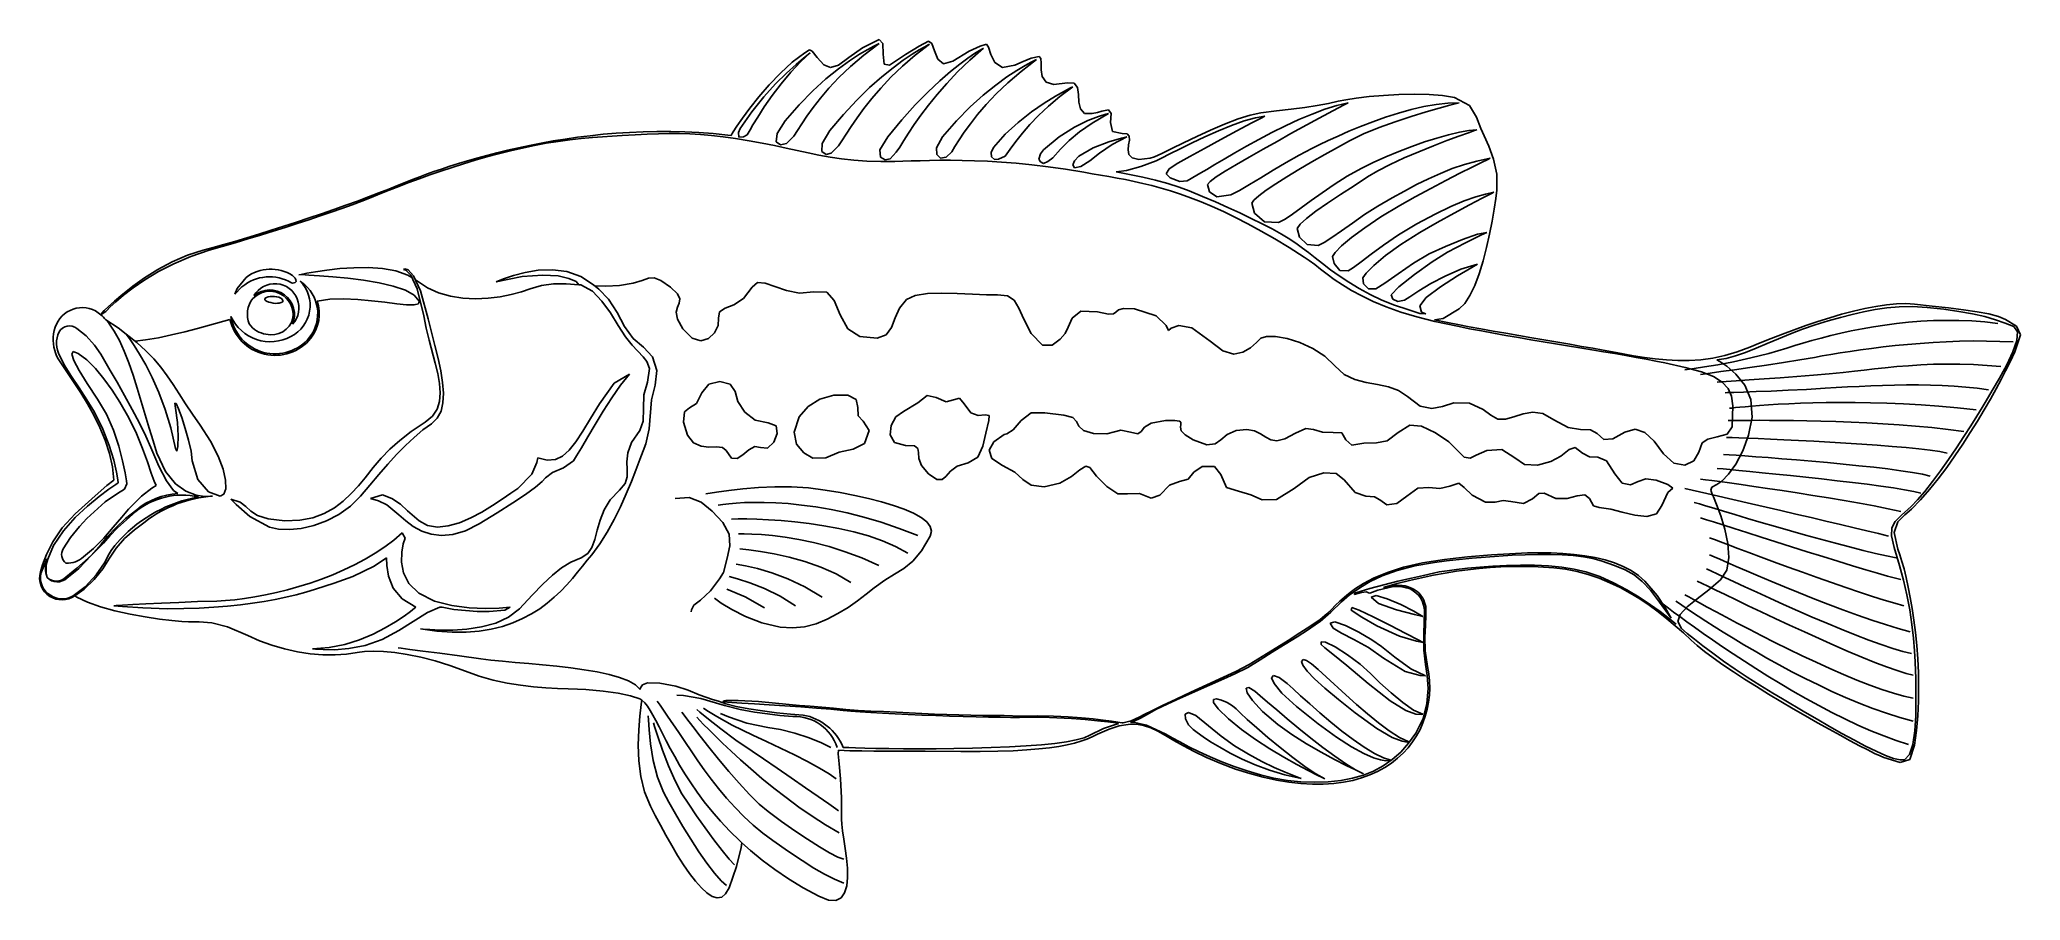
# Model space of a CAD drawing. Extents: x 0 to 10.8, y 0 to 4.7.
import ezdxf

# ---------------------------------------------------------------- set-up
doc = ezdxf.new("R2010")
doc.units = 0
doc.layers.add('WHITE', color=7, linetype='CONTINUOUS')
doc.layers.add('YELLOW', color=2, linetype='CONTINUOUS')

msp = doc.modelspace()

# ---------------------------------------------------------------- linework, layer by layer
at = {"layer": 'WHITE', "linetype": 'CONTINUOUS'}
for p, q in [((4.4144, 4.597726), (4.489778, 4.650065)), ((4.489778, 4.650065), (4.580444, 4.695425)), ((4.496762, 4.610513), (4.580444, 4.674488)), ((4.551361, 4.660492), (4.517417, 4.642188)), ((4.572905, 4.671079), (4.551361, 4.660492)), ((4.580444, 4.674488), (4.572905, 4.671079)), ((4.580444, 4.695425), (4.599812, 4.674537)), ((4.599812, 4.674537), (4.601937, 4.615796)), ((4.724111, 4.614343), (4.79816, 4.65937)), ((4.776542, 4.610603), (4.854101, 4.670004)), ((4.79816, 4.65937), (4.849613, 4.686453)), ((4.828755, 4.656859), (4.798922, 4.639821)), ((4.847559, 4.666785), (4.828755, 4.656859)), ((4.854101, 4.670004), (4.847559, 4.666785)), ((4.849613, 4.686453), (4.868037, 4.674526)), ((4.868037, 4.674526), (4.882153, 4.634461)), ((5.070764, 4.63223), (5.131411, 4.659923)), ((5.074653, 4.583657), (5.148691, 4.649067)), ((5.131411, 4.659923), (5.16514, 4.670004)), ((5.148691, 4.649067), (5.143007, 4.645939)), ((5.16514, 4.670004), (5.17586, 4.653733)), ((5.17586, 4.653733), (5.188445, 4.613417)), ((4.041064, 4.513094), (4.106149, 4.572678)), ((4.126272, 4.56048), (4.074135, 4.513174)), ((4.098155, 4.518456), (4.151709, 4.57615)), ((4.106149, 4.572678), (4.173697, 4.623646)), ((4.167527, 4.595117), (4.126272, 4.56048)), ((4.151709, 4.57615), (4.204421, 4.623646)), ((4.194657, 4.6164), (4.167527, 4.595117)), ((4.173697, 4.623646), (4.199116, 4.639652)), ((4.204421, 4.623646), (4.194657, 4.6164)), ((4.199116, 4.639652), (4.214568, 4.633061)), ((4.214568, 4.633061), (4.240988, 4.598225)), ((4.240988, 4.598225), (4.277543, 4.558126)), ((4.277543, 4.558126), (4.315094, 4.542618)), ((4.315094, 4.542618), (4.35763, 4.556355)), ((4.418754, 4.580279), (4.357247, 4.535597)), ((4.35763, 4.556355), (4.4144, 4.597726)), ((4.360301, 4.487873), (4.423678, 4.548134)), ((4.472679, 4.61563), (4.418754, 4.580279)), ((4.423678, 4.548134), (4.496762, 4.610513)), ((4.517417, 4.642188), (4.472679, 4.61563)), ((4.655588, 4.54199), (4.593978, 4.49246)), ((4.601937, 4.615796), (4.607148, 4.562102)), ((4.607148, 4.562102), (4.635771, 4.556355)), ((4.635771, 4.556355), (4.724111, 4.614343)), ((4.644223, 4.49033), (4.706722, 4.550426)), ((4.711105, 4.582791), (4.655588, 4.54199)), ((4.706722, 4.550426), (4.776542, 4.610603)), ((4.759294, 4.615266), (4.711105, 4.582791)), ((4.798922, 4.639821), (4.759294, 4.615266)), ((4.882153, 4.634461), (4.900217, 4.589444)), ((4.900217, 4.589444), (4.930484, 4.562658)), ((4.930484, 4.562658), (4.981207, 4.577288)), ((5.020302, 4.562107), (4.968745, 4.52069)), ((4.981207, 4.577288), (5.070764, 4.63223)), ((5.008051, 4.519156), (5.074653, 4.583657)), ((5.064329, 4.594815), (5.020302, 4.562107)), ((5.100004, 4.619339), (5.064329, 4.594815)), ((5.126504, 4.636205), (5.100004, 4.619339)), ((5.143007, 4.645939), (5.126504, 4.636205)), ((5.188445, 4.613417), (5.211224, 4.569872)), ((5.211224, 4.569872), (5.252521, 4.543912)), ((5.252521, 4.543912), (5.320663, 4.556355)), ((5.320663, 4.556355), (5.365745, 4.57668)), ((5.375771, 4.55396), (5.331033, 4.527402)), ((5.354753, 4.522285), (5.438797, 4.58626)), ((5.365745, 4.57668), (5.409168, 4.593351)), ((5.409715, 4.572263), (5.375771, 4.55396)), ((5.409168, 4.593351), (5.452257, 4.602713)), ((5.431259, 4.582851), (5.409715, 4.572263)), ((5.438797, 4.58626), (5.431259, 4.582851)), ((5.452257, 4.602713), (5.462755, 4.593269)), ((5.462755, 4.593269), (5.463731, 4.566534)), ((5.463731, 4.566534), (5.463242, 4.530671)), ((3.924137, 4.383686), (3.979904, 4.448796)), ((4.014357, 4.453881), (3.950181, 4.383285)), ((3.979904, 4.448796), (4.041064, 4.513094)), ((3.996937, 4.389992), (4.045863, 4.454943)), ((4.074135, 4.513174), (4.014357, 4.453881)), ((4.045863, 4.454943), (4.098155, 4.518456)), ((4.289764, 4.481045), (4.217912, 4.416085)), ((4.357247, 4.535597), (4.289764, 4.481045)), ((4.305744, 4.43025), (4.360301, 4.487873)), ((4.527507, 4.433796), (4.45741, 4.365593)), ((4.593978, 4.49246), (4.527507, 4.433796)), ((4.539516, 4.373806), (4.588627, 4.431171)), ((4.588627, 4.431171), (4.644223, 4.49033)), ((4.910482, 4.470038), (4.846332, 4.409624)), ((4.895456, 4.395339), (4.94846, 4.456179)), ((4.968745, 4.52069), (4.910482, 4.470038)), ((4.94846, 4.456179), (5.008051, 4.519156)), ((5.215601, 4.447369), (5.148118, 4.392817)), ((5.277108, 4.492051), (5.215601, 4.447369)), ((5.217996, 4.399645), (5.281458, 4.459906)), ((5.331033, 4.527402), (5.277108, 4.492051)), ((5.281458, 4.459906), (5.354753, 4.522285)), ((5.463242, 4.530671), (5.469345, 4.493839)), ((5.469345, 4.493839), (5.490097, 4.464202)), ((5.490097, 4.464202), (5.533556, 4.449919)), ((5.533556, 4.449919), (5.607776, 4.459154)), ((5.565274, 4.384879), (5.63619, 4.438217)), ((5.624122, 4.432294), (5.590954, 4.414945)), ((5.607776, 4.459154), (5.644111, 4.457723)), ((5.63619, 4.438217), (5.624122, 4.432294)), ((5.644111, 4.457723), (5.66114, 4.433796)), ((5.66114, 4.433796), (5.667026, 4.396372)), ((3.875224, 4.321665), (3.924137, 4.383686)), ((3.950181, 4.383285), (3.884847, 4.302069)), ((3.917587, 4.273305), (3.953477, 4.327986)), ((3.953477, 4.327986), (3.996937, 4.389992)), ((4.143296, 4.340179), (4.067524, 4.252788)), ((4.217912, 4.416085), (4.143296, 4.340179)), ((4.18611, 4.278411), (4.219537, 4.324998)), ((4.219537, 4.324998), (4.259119, 4.375785)), ((4.259119, 4.375785), (4.305744, 4.43025)), ((4.45741, 4.365593), (4.384921, 4.287447)), ((4.496472, 4.319089), (4.539516, 4.373806)), ((4.777121, 4.338924), (4.703668, 4.257411)), ((4.846332, 4.409624), (4.777121, 4.338924)), ((4.807506, 4.282523), (4.848613, 4.337249)), ((4.848613, 4.337249), (4.895456, 4.395339)), ((5.076266, 4.327857), (5.00165, 4.25195)), ((5.148118, 4.392817), (5.076266, 4.327857)), ((5.116914, 4.287556), (5.163453, 4.342022)), ((5.163453, 4.342022), (5.217996, 4.399645)), ((5.479547, 4.348494), (5.410421, 4.300653)), ((5.449104, 4.281894), (5.5032, 4.332693)), ((5.541244, 4.386801), (5.479547, 4.348494)), ((5.5032, 4.332693), (5.565274, 4.384879)), ((5.590954, 4.414945), (5.541244, 4.386801)), ((5.667026, 4.396372), (5.66993, 4.354449)), ((5.66993, 4.354449), (5.678013, 4.317025)), ((6.826855, 4.316093), (6.90148, 4.325876)), ((6.90148, 4.325876), (6.969748, 4.336032)), ((6.969748, 4.336032), (7.030789, 4.346936)), ((7.010935, 4.31572), (7.07684, 4.336263)), ((7.030789, 4.346936), (7.08373, 4.358961)), ((7.116302, 4.33917), (7.054944, 4.307183)), ((7.07684, 4.336263), (7.137565, 4.349988)), ((7.08373, 4.358961), (7.125018, 4.367654)), ((7.137565, 4.349988), (7.116302, 4.33917)), ((7.125018, 4.367654), (7.182528, 4.376335)), ((7.182528, 4.376335), (7.252432, 4.384327)), ((7.252432, 4.384327), (7.330902, 4.390953)), ((7.330902, 4.390953), (7.414111, 4.395535)), ((7.414111, 4.395535), (7.498229, 4.397398)), ((7.482218, 4.313794), (7.551389, 4.33003)), ((7.498229, 4.397398), (7.579432, 4.395864)), ((7.551389, 4.33003), (7.618621, 4.341987)), ((7.579432, 4.395864), (7.65389, 4.390256)), ((7.618621, 4.341987), (7.682896, 4.348895)), ((7.692194, 4.337041), (7.635363, 4.321743)), ((7.65389, 4.390256), (7.717776, 4.379898)), ((7.682896, 4.348895), (7.743198, 4.349988)), ((7.729678, 4.346653), (7.692194, 4.337041)), ((7.717776, 4.379898), (7.799524, 4.336088)), ((7.743198, 4.349988), (7.729678, 4.346653)), ((7.799524, 4.336088), (7.839402, 4.271675)), ((3.784263, 4.193154), (3.803822, 4.222498)), ((3.803822, 4.222498), (3.834631, 4.266635)), ((3.884847, 4.302069), (3.821599, 4.210919)), ((3.834631, 4.266635), (3.875224, 4.321665)), ((3.87693, 4.203442), (3.89137, 4.23033)), ((3.89137, 4.23033), (3.917587, 4.273305)), ((4.067524, 4.252788), (4.024396, 4.183498)), ((4.134169, 4.199916), (4.15795, 4.236544)), ((4.15795, 4.236544), (4.18611, 4.278411)), ((4.384921, 4.287447), (4.311272, 4.198954)), ((4.399564, 4.179399), (4.426914, 4.22103)), ((4.426914, 4.22103), (4.459077, 4.267879)), ((4.459077, 4.267879), (4.496472, 4.319089)), ((4.703668, 4.257411), (4.626798, 4.16456)), ((4.740803, 4.185616), (4.771711, 4.231774)), ((4.771711, 4.231774), (4.807506, 4.282523)), ((5.00165, 4.25195), (4.925877, 4.16456)), ((5.044184, 4.190183), (5.077462, 4.236771)), ((5.077462, 4.236771), (5.116914, 4.287556)), ((5.33842, 4.243911), (5.268102, 4.178897)), ((5.410421, 4.300653), (5.33842, 4.243911)), ((5.361395, 4.185397), (5.402124, 4.232717)), ((5.402124, 4.232717), (5.449104, 4.281894)), ((5.645161, 4.217897), (5.562665, 4.165496)), ((5.718436, 4.254098), (5.645161, 4.217897)), ((5.672055, 4.192065), (5.742314, 4.240504)), ((5.678013, 4.317025), (5.699437, 4.293099)), ((5.699437, 4.293099), (5.742363, 4.29167)), ((5.777255, 4.276716), (5.718436, 4.254098)), ((5.742314, 4.240504), (5.830591, 4.29167)), ((5.742363, 4.29167), (5.771551, 4.298426)), ((5.771551, 4.298426), (5.795422, 4.304849)), ((5.816385, 4.288367), (5.777255, 4.276716)), ((5.795422, 4.304849), (5.830591, 4.312603)), ((5.830591, 4.29167), (5.816385, 4.288367)), ((5.830591, 4.312603), (5.845849, 4.292487)), ((5.845849, 4.292487), (5.842741, 4.24251)), ((5.842741, 4.24251), (5.85225, 4.195054)), ((6.388002, 4.201241), (6.464175, 4.234058)), ((6.430266, 4.197149), (6.502526, 4.226786)), ((6.464175, 4.234058), (6.537469, 4.262443)), ((6.502526, 4.226786), (6.571036, 4.251568)), ((6.608709, 4.239354), (6.531355, 4.198751)), ((6.537469, 4.262443), (6.604536, 4.283955)), ((6.571036, 4.251568), (6.63271, 4.269406)), ((6.604536, 4.283955), (6.66203, 4.296154)), ((6.663596, 4.26761), (6.608709, 4.239354)), ((6.63271, 4.269406), (6.684459, 4.278209)), ((6.66203, 4.296154), (6.746748, 4.306311)), ((6.684459, 4.278209), (6.663596, 4.26761)), ((6.72286, 4.188329), (6.795814, 4.224665)), ((6.746748, 4.306311), (6.826855, 4.316093)), ((6.795814, 4.224665), (6.869056, 4.258773)), ((6.957135, 4.254728), (6.826522, 4.182505)), ((6.869056, 4.258773), (6.941219, 4.289508)), ((6.941219, 4.289508), (7.010935, 4.31572)), ((7.054944, 4.307183), (6.957135, 4.254728)), ((7.142856, 4.195286), (7.206473, 4.221406)), ((7.206473, 4.221406), (7.273235, 4.247084)), ((7.30687, 4.215504), (7.222531, 4.180637)), ((7.273235, 4.247084), (7.342124, 4.271553)), ((7.394939, 4.247639), (7.30687, 4.215504)), ((7.342124, 4.271553), (7.412125, 4.294046)), ((7.482119, 4.276451), (7.394939, 4.247639)), ((7.412125, 4.294046), (7.482218, 4.313794)), ((7.5638, 4.301349), (7.482119, 4.276451)), ((7.635363, 4.321743), (7.5638, 4.301349)), ((7.839402, 4.271675), (7.861335, 4.210919)), ((2.611765, 4.105569), (2.673068, 4.118577)), ((2.673068, 4.118577), (2.736089, 4.13091)), ((2.736089, 4.13091), (2.800747, 4.142465)), ((2.800747, 4.142465), (2.866961, 4.153138)), ((2.866961, 4.153138), (2.934651, 4.162825)), ((2.934651, 4.162825), (3.003736, 4.171424)), ((3.003736, 4.171424), (3.074136, 4.178831)), ((3.074136, 4.178831), (3.145771, 4.184943)), ((3.145771, 4.184943), (3.218559, 4.189655)), ((3.218559, 4.189655), (3.292421, 4.192864)), ((3.292421, 4.192864), (3.367276, 4.194467)), ((3.367276, 4.194467), (3.443043, 4.194361)), ((3.443043, 4.194361), (3.519641, 4.192441)), ((3.519641, 4.192441), (3.596991, 4.188605)), ((3.596991, 4.188605), (3.675012, 4.182748)), ((3.675012, 4.182748), (3.753624, 4.174768)), ((3.753624, 4.174768), (3.773369, 4.17222)), ((3.773369, 4.17222), (3.777418, 4.182505)), ((3.777418, 4.182505), (3.784263, 4.193154)), ((3.821599, 4.210919), (3.812632, 4.188629)), ((3.812632, 4.188629), (3.815212, 4.162391)), ((3.815212, 4.162391), (3.839544, 4.16456)), ((3.839544, 4.16456), (3.860677, 4.176501)), ((3.860677, 4.176501), (3.87693, 4.203442)), ((4.024396, 4.183498), (4.018594, 4.138468)), ((4.018594, 4.138468), (4.042271, 4.121351)), ((4.042271, 4.121351), (4.074461, 4.129234)), ((4.074461, 4.129234), (4.113878, 4.169048)), ((4.113878, 4.169048), (4.134169, 4.199916)), ((4.269293, 4.12909), (4.266914, 4.085629)), ((4.311272, 4.198954), (4.269293, 4.12909)), ((4.318498, 4.075256), (4.35763, 4.115214)), ((4.35763, 4.115214), (4.376608, 4.143841)), ((4.376608, 4.143841), (4.399564, 4.179399)), ((4.626798, 4.16456), (4.584245, 4.094696)), ((4.673156, 4.08082), (4.691951, 4.109525)), ((4.691951, 4.109525), (4.714358, 4.144662)), ((4.714358, 4.144662), (4.740803, 4.185616)), ((4.925877, 4.16456), (4.892591, 4.105109)), ((4.975514, 4.0841), (4.992485, 4.111688)), ((4.992485, 4.111688), (5.016163, 4.148315)), ((5.016163, 4.148315), (5.044184, 4.190183)), ((5.204022, 4.106241), (5.191686, 4.0795)), ((5.268102, 4.178897), (5.204022, 4.106241)), ((5.295238, 4.097269), (5.326054, 4.140169)), ((5.326054, 4.140169), (5.361395, 4.185397)), ((5.562665, 4.165496), (5.476182, 4.094277)), ((5.568645, 4.098489), (5.615577, 4.145133)), ((5.615577, 4.145133), (5.672055, 4.192065)), ((5.833209, 4.138193), (5.747637, 4.10545)), ((5.781243, 4.076167), (5.850529, 4.123853)), ((5.902344, 4.157945), (5.833209, 4.138193)), ((5.850529, 4.123853), (5.93078, 4.16456)), ((5.85225, 4.195054), (5.905359, 4.182505)), ((5.93078, 4.16456), (5.902344, 4.157945)), ((5.905359, 4.182505), (5.933039, 4.182026)), ((5.933039, 4.182026), (5.944252, 4.169139)), ((5.940905, 4.121213), (5.93816, 4.093705)), ((5.944904, 4.147613), (5.940905, 4.121213)), ((5.944252, 4.169139), (5.944904, 4.147613)), ((6.175666, 4.100597), (6.2404, 4.13207)), ((6.221847, 4.100018), (6.28684, 4.131675)), ((6.2404, 4.13207), (6.312294, 4.166431)), ((6.28684, 4.131675), (6.357342, 4.164748)), ((6.312294, 4.166431), (6.388002, 4.201241)), ((6.443092, 4.151113), (6.355472, 4.101753)), ((6.357342, 4.164748), (6.430266, 4.197149)), ((6.531355, 4.198751), (6.443092, 4.151113)), ((6.519393, 4.077439), (6.583283, 4.113569)), ((6.583283, 4.113569), (6.651561, 4.150915)), ((6.651561, 4.150915), (6.72286, 4.188329)), ((6.751788, 4.140132), (6.67474, 4.096988)), ((6.826522, 4.182505), (6.751788, 4.140132)), ((6.940172, 4.101753), (6.981041, 4.121959)), ((6.981041, 4.121959), (7.029123, 4.144795)), ((7.080554, 4.107634), (7.010767, 4.068688)), ((7.029123, 4.144795), (7.0834, 4.169494)), ((7.146537, 4.143627), (7.080554, 4.107634)), ((7.0834, 4.169494), (7.142856, 4.195286)), ((7.222531, 4.180637), (7.146537, 4.143627)), ((7.414049, 4.085427), (7.485094, 4.112676)), ((7.485094, 4.112676), (7.555153, 4.137269)), ((7.603191, 4.115775), (7.524176, 4.08393)), ((7.555153, 4.137269), (7.622789, 4.158722)), ((7.677316, 4.144344), (7.603191, 4.115775)), ((7.622789, 4.158722), (7.686568, 4.176551)), ((7.742326, 4.168517), (7.677316, 4.144344)), ((7.686568, 4.176551), (7.745053, 4.19027)), ((7.793993, 4.187172), (7.742326, 4.168517)), ((7.745053, 4.19027), (7.796808, 4.199395)), ((7.828093, 4.199188), (7.793993, 4.187172)), ((7.796808, 4.199395), (7.840398, 4.203442)), ((7.840398, 4.203442), (7.828093, 4.199188)), ((7.861335, 4.210919), (7.880129, 4.171189)), ((7.880129, 4.171189), (7.906172, 4.113802)), ((7.906172, 4.113802), (7.931642, 4.042632)), ((2.192822, 3.989641), (2.237489, 4.00432)), ((2.237489, 4.00432), (2.284517, 4.019152)), ((2.284517, 4.019152), (2.333826, 4.034034)), ((2.333826, 4.034034), (2.385335, 4.048863)), ((2.385335, 4.048863), (2.438964, 4.063534)), ((2.438964, 4.063534), (2.494632, 4.077944)), ((2.494632, 4.077944), (2.552259, 4.091991)), ((2.552259, 4.091991), (2.611765, 4.105569)), ((4.266914, 4.085629), (4.290161, 4.068726)), ((4.290161, 4.068726), (4.318498, 4.075256)), ((4.584245, 4.094696), (4.586715, 4.054515)), ((4.586715, 4.054515), (4.611817, 4.039252)), ((4.611817, 4.039252), (4.640441, 4.045782)), ((4.640441, 4.045782), (4.673156, 4.08082)), ((4.892591, 4.105109), (4.894989, 4.06828)), ((4.894989, 4.06828), (4.915386, 4.049522)), ((4.915386, 4.049522), (4.945936, 4.054126)), ((4.945936, 4.054126), (4.975514, 4.0841)), ((5.191686, 4.0795), (5.192113, 4.056726)), ((5.192113, 4.056726), (5.209589, 4.041301)), ((5.209589, 4.041301), (5.23138, 4.044099)), ((5.23138, 4.044099), (5.267557, 4.059794)), ((5.267557, 4.059794), (5.295238, 4.097269)), ((5.459399, 4.073049), (5.451374, 4.043714)), ((5.451374, 4.043714), (5.459809, 4.028196)), ((5.476182, 4.094277), (5.459399, 4.073049)), ((5.459809, 4.028196), (5.476518, 4.020175)), ((5.476518, 4.020175), (5.500652, 4.030905)), ((5.500652, 4.030905), (5.527024, 4.050911)), ((5.527024, 4.050911), (5.568645, 4.098489)), ((5.64508, 4.034899), (5.635705, 4.013044)), ((5.635705, 4.013044), (5.645919, 3.995342)), ((5.669889, 4.059859), (5.64508, 4.034899)), ((5.645919, 3.995342), (5.680165, 4.002671)), ((5.747637, 4.10545), (5.669889, 4.059859)), ((5.680165, 4.002671), (5.728902, 4.034462)), ((5.728902, 4.034462), (5.781243, 4.076167)), ((5.928623, 3.980628), (6.00771, 4.003557)), ((5.93816, 4.093705), (5.942579, 4.068855)), ((5.942579, 4.068855), (5.960068, 4.05043)), ((5.960068, 4.05043), (5.996536, 4.042196)), ((5.996536, 4.042196), (6.05789, 4.047919)), ((6.00771, 4.003557), (6.090787, 4.034462)), ((6.05789, 4.047919), (6.081064, 4.056081)), ((6.081064, 4.056081), (6.121438, 4.074454)), ((6.090787, 4.034462), (6.120734, 4.049322)), ((6.120734, 4.049322), (6.16545, 4.071871)), ((6.121438, 4.074454), (6.175666, 4.100597)), ((6.208398, 4.021098), (6.162317, 3.990102)), ((6.16545, 4.071871), (6.221847, 4.100018)), ((6.275583, 4.05798), (6.208398, 4.021098)), ((6.355472, 4.101753), (6.275583, 4.05798)), ((6.36772, 3.987825), (6.410245, 4.013419)), ((6.410245, 4.013419), (6.461258, 4.043673)), ((6.461258, 4.043673), (6.519393, 4.077439)), ((6.528565, 4.014274), (6.466868, 3.977649)), ((6.599094, 4.054545), (6.528565, 4.014274)), ((6.67474, 4.096988), (6.599094, 4.054545)), ((6.729504, 3.982667), (6.799482, 4.024577)), ((6.799482, 4.024577), (6.870377, 4.065075)), ((6.939653, 4.028056), (6.869686, 3.987003)), ((6.870377, 4.065075), (6.940172, 4.101753)), ((7.010767, 4.068688), (6.939653, 4.028056)), ((7.209344, 3.992592), (7.274738, 4.024901)), ((7.274738, 4.024901), (7.343451, 4.056007)), ((7.368381, 4.014903), (7.300053, 3.979963)), ((7.343451, 4.056007), (7.414049, 4.085427)), ((7.444498, 4.049933), (7.368381, 4.014903)), ((7.524176, 4.08393), (7.444498, 4.049933)), ((7.706331, 3.991482), (7.772616, 4.014062)), ((7.814078, 3.999657), (7.748058, 3.96642)), ((7.772616, 4.014062), (7.840969, 4.032962)), ((7.866008, 4.025394), (7.814078, 3.999657)), ((7.840969, 4.032962), (7.912178, 4.047919)), ((7.899993, 4.042019), (7.866008, 4.025394)), ((7.912178, 4.047919), (7.899993, 4.042019)), ((7.931642, 4.042632), (7.948713, 3.961558)), ((1.904432, 3.880036), (1.953035, 3.899875)), ((1.953035, 3.899875), (1.978919, 3.910583)), ((1.978919, 3.910583), (2.007726, 3.922168)), ((2.007726, 3.922168), (2.039379, 3.934528)), ((2.039379, 3.934528), (2.073795, 3.947559)), ((2.073795, 3.947559), (2.110895, 3.961157)), ((2.110895, 3.961157), (2.150597, 3.975219)), ((2.150597, 3.975219), (2.192822, 3.989641)), ((5.872055, 3.97434), (5.928623, 3.980628)), ((5.945856, 3.960417), (5.872055, 3.97434)), ((6.018316, 3.945165), (5.945856, 3.960417)), ((6.088284, 3.928541), (6.018316, 3.945165)), ((6.154611, 3.910497), (6.088284, 3.928541)), ((6.162317, 3.990102), (6.145736, 3.963986)), ((6.145736, 3.963986), (6.167055, 3.941745)), ((6.216144, 3.890989), (6.154611, 3.910497)), ((6.167055, 3.941745), (6.220335, 3.921309)), ((6.271732, 3.86997), (6.216144, 3.890989)), ((6.220335, 3.921309), (6.259325, 3.925797)), ((6.259325, 3.925797), (6.313602, 3.955206)), ((6.313602, 3.955206), (6.33505, 3.968038)), ((6.33505, 3.968038), (6.36772, 3.987825)), ((6.384831, 3.921221), (6.371921, 3.904363)), ((6.371921, 3.904363), (6.381947, 3.865428)), ((6.417719, 3.946141), (6.384831, 3.921221)), ((6.466868, 3.977649), (6.417719, 3.946141)), ((6.545204, 3.872527), (6.600351, 3.904236)), ((6.600351, 3.904236), (6.662455, 3.941751)), ((6.662455, 3.941751), (6.729504, 3.982667)), ((6.743103, 3.908692), (6.69144, 3.873964)), ((6.803344, 3.946793), (6.743103, 3.908692)), ((6.869686, 3.987003), (6.803344, 3.946793)), ((6.996345, 3.860476), (7.061836, 3.905344)), ((7.061836, 3.905344), (7.1329, 3.950002)), ((7.17113, 3.898485), (7.097214, 3.850083)), ((7.1329, 3.950002), (7.209344, 3.992592)), ((7.243738, 3.946234), (7.17113, 3.898485)), ((7.300053, 3.979963), (7.243738, 3.946234)), ((7.446096, 3.869621), (7.511996, 3.904292)), ((7.511996, 3.904292), (7.576809, 3.936334)), ((7.576809, 3.936334), (7.641325, 3.965485)), ((7.671805, 3.927295), (7.589173, 3.883894)), ((7.641325, 3.965485), (7.706331, 3.991482)), ((7.748058, 3.96642), (7.671805, 3.927295)), ((7.948713, 3.961558), (7.949563, 3.874454)), ((1.605273, 3.769072), (1.670752, 3.792225)), ((1.670752, 3.792225), (1.733959, 3.815081)), ((1.733959, 3.815081), (1.794342, 3.837457)), ((1.794342, 3.837457), (1.851351, 3.859169)), ((1.851351, 3.859169), (1.904432, 3.880036)), ((6.344028, 3.839882), (6.271732, 3.86997)), ((6.414404, 3.809794), (6.344028, 3.839882)), ((6.381947, 3.865428), (6.422212, 3.837126)), ((6.482464, 3.779796), (6.414404, 3.809794)), ((6.422212, 3.837126), (6.49903, 3.849033)), ((6.49903, 3.849033), (6.545204, 3.872527)), ((6.623752, 3.81969), (6.61268, 3.802674)), ((6.61268, 3.802674), (6.628077, 3.749617)), ((6.650831, 3.843875), (6.623752, 3.81969)), ((6.69144, 3.873964), (6.650831, 3.843875)), ((6.882854, 3.777539), (6.93662, 3.817255)), ((6.93662, 3.817255), (6.996345, 3.860476)), ((7.026359, 3.802936), (6.962933, 3.758955)), ((7.097214, 3.850083), (7.026359, 3.802936)), ((7.228171, 3.740846), (7.300865, 3.787722)), ((7.300865, 3.787722), (7.378321, 3.832584)), ((7.420195, 3.790714), (7.31704, 3.728572)), ((7.378321, 3.832584), (7.446096, 3.869621)), ((7.504017, 3.837829), (7.420195, 3.790714)), ((7.589173, 3.883894), (7.504017, 3.837829)), ((7.612468, 3.744176), (7.69828, 3.785284)), ((7.69828, 3.785284), (7.771797, 3.815759)), ((7.800769, 3.794263), (7.716446, 3.749285)), ((7.771797, 3.815759), (7.834472, 3.837511)), ((7.86964, 3.830145), (7.800769, 3.794263)), ((7.834472, 3.837511), (7.887758, 3.852451)), ((7.91608, 3.853898), (7.86964, 3.830145)), ((7.887758, 3.852451), (7.933111, 3.862489)), ((7.933111, 3.862489), (7.91608, 3.853898)), ((7.943712, 3.828061), (7.935157, 3.7707)), ((7.949563, 3.874454), (7.943712, 3.828061)), ((1.263107, 3.65523), (1.331672, 3.677133)), ((1.331672, 3.677133), (1.400723, 3.699652)), ((1.400723, 3.699652), (1.469707, 3.722603)), ((1.469707, 3.722603), (1.538074, 3.745804)), ((1.538074, 3.745804), (1.605273, 3.769072)), ((6.547816, 3.749978), (6.482464, 3.779796)), ((6.610063, 3.720429), (6.547816, 3.749978)), ((6.668811, 3.691238), (6.610063, 3.720429)), ((6.628077, 3.749617), (6.682023, 3.701211)), ((6.723665, 3.662497), (6.668811, 3.691238)), ((6.682023, 3.701211), (6.759231, 3.697998)), ((6.759231, 3.697998), (6.793966, 3.716054)), ((6.793966, 3.716054), (6.835238, 3.743187)), ((6.835238, 3.743187), (6.882854, 3.777539)), ((6.875844, 3.688128), (6.860916, 3.665101)), ((6.911306, 3.72005), (6.875844, 3.688128)), ((6.962933, 3.758955), (6.911306, 3.72005)), ((7.10146, 3.652038), (7.161336, 3.694702)), ((7.161336, 3.694702), (7.228171, 3.740846)), ((7.31704, 3.728572), (7.228507, 3.669421)), ((7.413866, 3.630658), (7.512906, 3.690522)), ((7.512906, 3.690522), (7.612468, 3.744176)), ((7.623648, 3.698241), (7.529355, 3.644164)), ((7.716446, 3.749285), (7.623648, 3.698241)), ((7.923939, 3.705197), (7.9101, 3.634375)), ((7.935157, 3.7707), (7.923939, 3.705197)), ((0.946874, 3.561338), (1.004736, 3.577425)), ((1.004736, 3.577425), (1.065842, 3.59504)), ((1.065842, 3.59504), (1.129641, 3.614001)), ((1.129641, 3.614001), (1.195579, 3.634125)), ((1.195579, 3.634125), (1.263107, 3.65523)), ((6.77423, 3.634293), (6.723665, 3.662497)), ((6.820112, 3.606718), (6.77423, 3.634293)), ((6.860916, 3.57986), (6.820112, 3.606718)), ((6.860916, 3.665101), (6.872104, 3.617802)), ((6.889653, 3.558635), (6.860916, 3.57986)), ((6.872104, 3.617802), (6.914528, 3.577814)), ((6.914528, 3.577814), (6.974565, 3.572384)), ((6.974565, 3.572384), (7.006975, 3.588132)), ((7.006975, 3.588132), (7.04964, 3.615599)), ((7.04964, 3.615599), (7.10146, 3.652038)), ((7.101952, 3.57006), (7.067252, 3.534835)), ((7.156257, 3.615753), (7.101952, 3.57006)), ((7.228507, 3.669421), (7.156257, 3.615753)), ((7.263552, 3.525467), (7.33119, 3.574989)), ((7.33119, 3.574989), (7.413866, 3.630658)), ((7.426521, 3.578582), (7.341918, 3.517164)), ((7.529355, 3.644164), (7.426521, 3.578582)), ((7.580198, 3.52603), (7.669455, 3.567198)), ((7.669455, 3.567198), (7.762638, 3.605283)), ((7.779275, 3.587712), (7.680603, 3.535654)), ((7.762638, 3.605283), (7.843484, 3.633275)), ((7.861405, 3.627995), (7.779275, 3.587712)), ((7.843484, 3.633275), (7.895729, 3.644164)), ((7.895729, 3.644164), (7.861405, 3.627995)), ((7.9101, 3.634375), (7.893679, 3.561057)), ((0.64467, 3.440654), (0.722761, 3.482685)), ((0.722761, 3.482685), (0.805895, 3.51901)), ((0.805895, 3.51901), (0.892806, 3.546963)), ((0.892806, 3.546963), (0.946874, 3.561338)), ((6.922071, 3.533285), (6.889653, 3.558635)), ((6.958235, 3.504588), (6.922071, 3.533285)), ((6.998213, 3.473317), (6.958235, 3.504588)), ((7.042069, 3.440249), (6.998213, 3.473317)), ((7.067252, 3.534835), (7.053821, 3.512569)), ((7.053821, 3.512569), (7.062572, 3.473744)), ((7.062572, 3.473744), (7.092923, 3.436249)), ((7.168068, 3.452677), (7.20962, 3.484046)), ((7.20962, 3.484046), (7.263552, 3.525467)), ((7.277629, 3.463712), (7.235735, 3.422032)), ((7.341918, 3.517164), (7.277629, 3.463712)), ((7.410472, 3.418173), (7.494494, 3.475957)), ((7.494494, 3.475957), (7.580198, 3.52603)), ((7.59665, 3.484156), (7.500667, 3.41498)), ((7.680603, 3.535654), (7.59665, 3.484156)), ((7.75352, 3.442993), (7.844883, 3.470699)), ((7.844883, 3.470699), (7.812499, 3.452371)), ((7.874716, 3.488071), (7.853253, 3.418238)), ((7.893679, 3.561057), (7.874716, 3.488071)), ((0.453303, 3.30697), (0.508676, 3.350132)), ((0.508676, 3.350132), (0.572886, 3.395581)), ((0.572886, 3.395581), (0.64467, 3.440654)), ((1.127469, 3.398089), (1.078343, 3.338438)), ((1.992612, 3.445157), (1.985937, 3.442286)), ((1.985937, 3.442286), (1.997105, 3.438337)), ((2.011346, 3.440132), (1.992612, 3.445157)), ((1.997105, 3.438337), (2.024816, 3.410696)), ((2.040201, 3.406755), (2.011346, 3.440132)), ((2.024816, 3.410696), (2.060378, 3.335669)), ((2.077238, 3.324569), (2.040201, 3.406755)), ((2.633274, 3.402722), (2.491377, 3.374994)), ((2.491377, 3.374994), (2.50318, 3.380188)), ((2.50318, 3.380188), (2.535956, 3.393062)), ((2.535956, 3.393062), (2.585753, 3.409555)), ((2.585753, 3.409555), (2.648621, 3.425604)), ((2.744513, 3.411327), (2.633274, 3.402722)), ((2.648621, 3.425604), (2.72061, 3.437149)), ((2.72061, 3.437149), (2.797767, 3.440127)), ((2.828312, 3.406226), (2.744513, 3.411327)), ((2.797767, 3.440127), (2.876143, 3.430478)), ((2.887889, 3.392834), (2.828312, 3.406226)), ((2.876143, 3.430478), (2.951786, 3.404139)), ((2.92646, 3.376563), (2.887889, 3.392834)), ((2.942337, 3.358295), (2.92646, 3.376563)), ((2.952932, 3.357536), (2.942337, 3.358295)), ((2.951786, 3.404139), (3.020746, 3.357049)), ((3.016635, 3.322751), (2.952932, 3.357536)), ((3.020746, 3.357049), (3.050489, 3.333621)), ((7.089868, 3.406156), (7.042069, 3.440249)), ((7.141676, 3.371815), (7.089868, 3.406156)), ((7.092923, 3.436249), (7.137565, 3.433313)), ((7.137565, 3.433313), (7.168068, 3.452677)), ((7.197558, 3.338001), (7.141676, 3.371815)), ((7.235735, 3.422032), (7.218317, 3.395927)), ((7.218317, 3.395927), (7.222637, 3.362476)), ((7.222637, 3.362476), (7.248888, 3.335669)), ((7.290092, 3.336112), (7.338786, 3.366839)), ((7.338786, 3.366839), (7.410472, 3.418173)), ((7.500667, 3.41498), (7.41399, 3.347467)), ((7.524539, 3.324482), (7.589734, 3.364152)), ((7.589734, 3.364152), (7.667266, 3.405567)), ((7.73511, 3.406624), (7.64236, 3.34731)), ((7.667266, 3.405567), (7.75352, 3.442993)), ((7.812499, 3.452371), (7.73511, 3.406624)), ((7.829329, 3.354385), (7.802985, 3.299336)), ((7.853253, 3.418238), (7.829329, 3.354385)), ((0.374132, 3.23817), (0.408034, 3.268761)), ((0.408034, 3.268761), (0.453303, 3.30697)), ((1.064774, 3.307699), (1.103931, 3.347301)), ((1.078343, 3.338438), (1.064774, 3.307699)), ((2.060378, 3.335669), (2.095098, 3.189566)), ((2.12052, 3.173117), (2.077238, 3.324569)), ((3.067104, 3.269595), (3.016635, 3.322751)), ((3.050489, 3.333621), (3.103659, 3.280285)), ((3.113835, 3.204145), (3.067104, 3.269595)), ((3.103659, 3.280285), (3.150848, 3.206015)), ((7.25758, 3.305488), (7.197558, 3.338001)), ((7.248888, 3.335669), (7.290092, 3.336112)), ((7.321807, 3.275051), (7.25758, 3.305488)), ((7.390304, 3.247466), (7.321807, 3.275051)), ((7.41399, 3.347467), (7.373836, 3.303215)), ((7.373836, 3.303215), (7.381811, 3.27951)), ((7.381811, 3.27951), (7.408728, 3.266107)), ((7.463136, 3.223507), (7.390304, 3.247466)), ((7.408728, 3.266107), (7.445616, 3.273305)), ((7.445616, 3.273305), (7.475295, 3.292289)), ((7.475295, 3.292289), (7.524539, 3.324482)), ((7.563893, 3.288284), (7.529355, 3.243401)), ((7.529355, 3.243401), (7.539381, 3.208618)), ((7.64236, 3.34731), (7.563893, 3.288284)), ((7.774261, 3.255915), (7.743198, 3.226948)), ((7.802985, 3.299336), (7.774261, 3.255915)), ((10.01703, 3.240376), (10.074921, 3.248916)), ((10.074921, 3.248916), (10.129813, 3.253993)), ((10.129813, 3.253993), (10.181191, 3.255262)), ((10.181191, 3.255262), (10.228539, 3.252372)), ((10.228539, 3.252372), (10.323687, 3.241926)), ((10.323687, 3.241926), (10.41329, 3.231976)), ((0.333496, 3.19448), (0.337206, 3.20023)), ((0.337206, 3.20023), (0.341202, 3.205574)), ((0.341202, 3.205574), (0.352863, 3.217861)), ((0.352863, 3.217861), (0.374132, 3.23817)), ((2.095098, 3.189566), (2.10852, 3.12155)), ((2.138585, 3.099384), (2.12052, 3.173117)), ((3.156828, 3.135952), (3.113835, 3.204145)), ((3.150848, 3.206015), (3.19006, 3.130248)), ((3.196081, 3.074572), (3.156828, 3.135952)), ((7.530289, 3.20218), (7.463136, 3.223507)), ((7.562698, 3.20042), (7.530289, 3.20218)), ((7.539381, 3.208618), (7.562698, 3.20042)), ((7.656631, 3.174721), (7.609717, 3.16708)), ((7.609717, 3.16708), (7.680391, 3.15218)), ((7.743198, 3.226948), (7.656631, 3.174721)), ((7.680391, 3.15218), (7.736977, 3.141049)), ((7.736977, 3.141049), (7.797903, 3.129506)), ((9.571147, 3.112935), (9.635589, 3.135952)), ((9.635589, 3.135952), (9.700643, 3.157947)), ((9.700643, 3.157947), (9.765792, 3.178569)), ((9.765792, 3.178569), (9.830521, 3.197472)), ((9.830521, 3.197472), (9.894314, 3.214306)), ((9.894314, 3.214306), (9.956655, 3.228723)), ((9.956655, 3.228723), (10.01703, 3.240376)), ((10.41329, 3.231976), (10.495828, 3.221922)), ((10.495828, 3.221922), (10.569787, 3.211162)), ((10.569787, 3.211162), (10.633649, 3.199095)), ((10.633649, 3.199095), (10.685896, 3.185117)), ((10.685896, 3.185117), (10.725011, 3.168629)), ((10.725011, 3.168629), (10.785048, 3.132187)), ((2.10852, 3.12155), (2.124759, 3.055577)), ((2.124759, 3.055577), (2.158572, 2.931107)), ((2.156829, 3.026844), (2.138585, 3.099384)), ((2.173817, 2.956421), (2.156829, 3.026844)), ((3.19006, 3.130248), (3.238244, 3.065447)), ((3.231596, 3.029558), (3.196081, 3.074572)), ((3.292521, 2.96592), (3.231596, 3.029558)), ((3.238244, 3.065447), (3.294404, 3.017594)), ((7.797903, 3.129506), (7.86238, 3.117642)), ((7.86238, 3.117642), (7.92962, 3.105549)), ((7.92962, 3.105549), (7.998834, 3.093318)), ((7.998834, 3.093318), (8.069236, 3.081042)), ((8.069236, 3.081042), (8.140037, 3.068812)), ((8.140037, 3.068812), (8.346953, 3.033311)), ((8.346953, 3.033311), (8.411469, 3.022179)), ((9.329809, 3.017594), (9.386648, 3.041223)), ((9.386648, 3.041223), (9.446161, 3.065222)), ((9.446161, 3.065222), (9.507832, 3.089242)), ((9.507832, 3.089242), (9.571147, 3.112935)), ((10.80554, 3.084445), (10.775853, 2.992173)), ((10.785048, 3.132187), (10.80554, 3.084445)), ((0.125799, 2.915784), (0.10174, 2.953291)), ((2.158572, 2.931107), (2.172587, 2.873284)), ((2.188113, 2.889039), (2.173817, 2.956421)), ((3.312068, 2.93953), (3.292521, 2.96592)), ((3.294404, 3.017594), (3.343255, 2.964426)), ((3.327193, 2.902282), (3.312068, 2.93953)), ((3.343255, 2.964426), (3.367181, 2.891318)), ((8.411469, 3.022179), (8.472443, 3.011551)), ((8.472443, 3.011551), (8.529089, 3.001519)), ((8.529089, 3.001519), (8.580617, 2.992173)), ((8.580617, 2.992173), (8.637795, 2.981621)), ((8.637795, 2.981621), (8.695721, 2.971314)), ((8.695721, 2.971314), (8.754456, 2.961868)), ((8.754456, 2.961868), (8.814065, 2.953902)), ((8.814065, 2.953902), (8.874608, 2.948034)), ((8.874608, 2.948034), (8.936147, 2.944882)), ((8.936147, 2.944882), (8.998745, 2.945063)), ((8.998745, 2.945063), (9.062466, 2.949195)), ((9.062466, 2.949195), (9.12737, 2.957896)), ((9.12737, 2.957896), (9.193521, 2.971784)), ((9.193521, 2.971784), (9.260979, 2.991478)), ((9.260979, 2.991478), (9.329809, 3.017594)), ((10.745741, 2.929652), (10.724852, 2.88844)), ((10.762819, 2.964494), (10.745741, 2.929652)), ((10.775853, 2.992173), (10.762819, 2.964494)), ((0.155317, 2.872129), (0.125799, 2.915784)), ((0.188712, 2.822852), (0.155317, 2.872129)), ((0.224398, 2.768479), (0.188712, 2.822852)), ((2.172587, 2.873284), (2.182301, 2.818852)), ((2.182301, 2.818852), (2.185934, 2.768148)), ((2.198281, 2.825624), (2.188113, 2.889039)), ((2.202887, 2.767098), (2.198281, 2.825624)), ((3.135056, 2.821398), (3.053648, 2.709544)), ((3.121321, 2.741964), (3.169656, 2.810826)), ((3.217649, 2.870806), (3.135056, 2.821398)), ((3.169656, 2.810826), (3.217649, 2.870806)), ((3.297022, 2.758144), (3.315341, 2.82768)), ((3.315341, 2.82768), (3.327193, 2.902282)), ((3.357211, 2.811232), (3.33749, 2.730527)), ((3.367181, 2.891318), (3.357211, 2.811232)), ((10.700383, 2.841651), (10.672567, 2.790078)), ((10.724852, 2.88844), (10.700383, 2.841651)), ((0.260792, 2.709536), (0.224398, 2.768479)), ((0.29631, 2.646548), (0.260792, 2.709536)), ((2.181708, 2.72151), (2.167841, 2.679272)), ((2.185934, 2.768148), (2.181708, 2.72151)), ((2.189667, 2.668414), (2.200494, 2.714387)), ((2.200494, 2.714387), (2.202887, 2.767098)), ((3.053648, 2.709544), (3.004659, 2.629234)), ((3.074208, 2.668795), (3.121321, 2.741964)), ((3.294405, 2.683001), (3.297022, 2.758144)), ((3.33749, 2.730527), (3.326088, 2.57192)), ((10.641636, 2.734515), (10.607823, 2.675752)), ((10.672567, 2.790078), (10.641636, 2.734515)), ((0.329367, 2.58004), (0.29631, 2.646548)), ((2.104071, 2.609351), (2.027466, 2.557165)), ((2.089847, 2.565935), (2.136968, 2.600378)), ((2.142556, 2.641773), (2.104071, 2.609351)), ((2.136968, 2.600378), (2.16897, 2.630103)), ((2.167841, 2.679272), (2.142556, 2.641773)), ((2.16897, 2.630103), (2.189667, 2.668414)), ((3.004659, 2.629234), (2.962591, 2.55942)), ((2.989886, 2.527839), (3.029875, 2.595894)), ((3.029875, 2.595894), (3.074208, 2.668795)), ((3.27347, 2.562996), (3.291789, 2.614026)), ((3.291789, 2.614026), (3.294405, 2.683001)), ((10.571358, 2.614585), (10.532476, 2.551805)), ((10.607823, 2.675752), (10.571358, 2.614585)), ((0.358379, 2.51054), (0.329367, 2.58004)), ((0.381763, 2.438572), (0.358379, 2.51054)), ((1.964279, 2.508385), (1.910979, 2.460934)), ((2.027466, 2.557165), (1.964279, 2.508385)), ((1.995182, 2.480856), (2.04262, 2.525867)), ((2.04262, 2.525867), (2.089847, 2.565935)), ((2.924976, 2.501068), (2.889341, 2.45514)), ((2.962591, 2.55942), (2.924976, 2.501068)), ((2.9558, 2.469204), (2.989886, 2.527839)), ((3.209189, 2.441637), (3.229362, 2.497699)), ((3.229362, 2.497699), (3.27347, 2.562996)), ((3.306368, 2.491217), (3.292063, 2.452738)), ((3.326088, 2.57192), (3.306368, 2.491217)), ((10.491407, 2.488206), (10.448385, 2.424581)), ((10.532476, 2.551805), (10.491407, 2.488206)), ((0.397934, 2.364663), (0.381763, 2.438572)), ((1.864034, 2.412735), (1.819914, 2.361712)), ((1.850556, 2.323007), (1.899256, 2.378743)), ((1.910979, 2.460934), (1.864034, 2.412735)), ((1.899256, 2.378743), (1.947429, 2.431587)), ((1.947429, 2.431587), (1.995182, 2.480856)), ((2.713141, 2.388476), (2.684839, 2.324783)), ((2.717184, 2.414949), (2.713141, 2.388476)), ((2.769607, 2.401541), (2.717184, 2.414949)), ((2.814127, 2.404412), (2.769607, 2.401541)), ((2.853214, 2.4226), (2.814127, 2.404412)), ((2.889341, 2.45514), (2.853214, 2.4226)), ((2.857473, 2.35951), (2.911586, 2.3985)), ((2.911586, 2.3985), (2.92918, 2.424566)), ((2.92918, 2.424566), (2.9558, 2.469204)), ((3.204293, 2.393056), (3.209189, 2.441637)), ((3.206015, 2.350204), (3.204293, 2.393056)), ((3.274295, 2.404112), (3.253099, 2.347303)), ((3.292063, 2.452738), (3.274295, 2.404112)), ((10.448385, 2.424581), (10.403641, 2.361723)), ((0.366259, 2.262588), (0.405026, 2.292203)), ((0.405026, 2.292203), (0.397934, 2.364663)), ((1.775088, 2.305788), (1.739458, 2.261843)), ((1.819914, 2.361712), (1.775088, 2.305788)), ((1.801225, 2.265063), (1.850556, 2.323007)), ((2.684839, 2.324783), (2.608019, 2.247466)), ((2.705276, 2.253948), (2.742051, 2.284479)), ((2.742051, 2.284479), (2.76055, 2.305788)), ((2.76055, 2.305788), (2.797713, 2.333812)), ((2.797713, 2.333812), (2.857473, 2.35951)), ((3.164305, 2.238493), (3.19468, 2.274675)), ((3.19468, 2.274675), (3.205697, 2.311328)), ((3.228512, 2.284276), (3.200569, 2.216998)), ((3.205697, 2.311328), (3.206015, 2.350204)), ((3.253099, 2.347303), (3.228512, 2.284276)), ((10.357407, 2.300424), (10.309916, 2.241479)), ((10.403641, 2.361723), (10.357407, 2.300424)), ((0.194457, 2.108395), (0.30229, 2.207424)), ((0.30229, 2.207424), (0.366259, 2.262588)), ((1.09349, 2.172089), (1.043837, 2.189147)), ((1.043837, 2.189147), (1.07225, 2.158907)), ((1.125531, 2.148883), (1.09349, 2.172089)), ((1.656772, 2.177879), (1.607788, 2.141294)), ((1.70034, 2.218634), (1.656772, 2.177879)), ((1.695969, 2.150678), (1.751158, 2.205596)), ((1.739458, 2.261843), (1.70034, 2.218634)), ((1.751158, 2.205596), (1.801225, 2.265063)), ((1.870414, 2.21166), (1.80525, 2.192523)), ((1.80525, 2.192523), (1.849233, 2.179934)), ((1.849233, 2.179934), (1.894357, 2.158119)), ((1.921416, 2.19312), (1.870414, 2.21166)), ((1.969553, 2.16187), (1.921416, 2.19312)), ((2.006462, 2.124941), (1.969553, 2.16187)), ((2.523893, 2.188488), (2.470727, 2.153392)), ((2.496917, 2.114501), (2.581545, 2.168212)), ((2.570294, 2.220803), (2.523893, 2.188488)), ((2.608019, 2.247466), (2.570294, 2.220803)), ((2.581545, 2.168212), (2.651386, 2.214943)), ((2.651386, 2.214943), (2.705276, 2.253948)), ((3.079209, 2.129892), (3.113293, 2.1857)), ((3.113293, 2.1857), (3.164305, 2.238493)), ((3.200569, 2.216998), (3.169306, 2.14743)), ((3.466375, 2.192139), (3.542569, 2.196834)), ((3.542569, 2.196834), (3.609371, 2.171388)), ((3.609371, 2.171388), (3.669724, 2.123792)), ((3.69169, 2.226314), (3.63496, 2.216916)), ((3.759784, 2.235968), (3.69169, 2.226314)), ((3.760143, 2.163602), (3.727708, 2.159917)), ((3.837081, 2.244792), (3.759784, 2.235968)), ((3.799122, 2.166959), (3.760143, 2.163602)), ((3.844404, 2.169569), (3.799122, 2.166959)), ((3.921415, 2.251702), (3.837081, 2.244792)), ((3.895747, 2.171014), (3.844404, 2.169569)), ((3.952907, 2.170874), (3.895747, 2.171014)), ((4.010622, 2.255612), (3.921415, 2.251702)), ((4.015644, 2.168732), (3.952907, 2.170874)), ((4.10254, 2.255438), (4.010622, 2.255612)), ((4.083716, 2.164168), (4.015644, 2.168732)), ((4.156881, 2.156765), (4.083716, 2.164168)), ((4.195004, 2.250094), (4.10254, 2.255438)), ((4.28585, 2.238493), (4.195004, 2.250094)), ((4.367315, 2.224327), (4.28585, 2.238493)), ((4.446454, 2.208774), (4.367315, 2.224327)), ((4.522123, 2.191881), (4.446454, 2.208774)), ((4.593182, 2.173695), (4.522123, 2.191881)), ((4.658488, 2.154263), (4.593182, 2.173695)), ((10.2614, 2.185678), (10.21209, 2.133816)), ((10.309916, 2.241479), (10.2614, 2.185678)), ((0.123455, 2.031639), (0.194457, 2.108395)), ((1.07225, 2.158907), (1.147518, 2.094771)), ((1.153002, 2.12335), (1.125531, 2.148883)), ((1.147518, 2.094771), (1.254687, 2.036615)), ((1.188947, 2.099313), (1.153002, 2.12335)), ((1.246409, 2.080592), (1.188947, 2.099313)), ((1.338431, 2.071009), (1.246409, 2.080592)), ((1.418712, 2.073737), (1.338431, 2.071009)), ((1.489722, 2.087505), (1.418712, 2.073737)), ((1.552426, 2.110597), (1.489722, 2.087505)), ((1.496193, 2.045401), (1.565682, 2.070773)), ((1.607788, 2.141294), (1.552426, 2.110597)), ((1.565682, 2.070773), (1.633209, 2.105801)), ((1.633209, 2.105801), (1.695969, 2.150678)), ((1.894357, 2.158119), (1.960512, 2.103911)), ((1.960512, 2.103911), (1.99731, 2.069957)), ((1.99731, 2.069957), (2.038437, 2.039211)), ((2.069677, 2.071009), (2.006462, 2.124941)), ((2.116688, 2.045184), (2.069677, 2.071009)), ((2.289752, 2.060124), (2.228636, 2.042613)), ((2.351746, 2.086338), (2.289752, 2.060124)), ((2.323104, 2.016385), (2.398665, 2.05456)), ((2.412709, 2.118385), (2.351746, 2.086338)), ((2.398665, 2.05456), (2.496917, 2.114501)), ((2.470727, 2.153392), (2.412709, 2.118385)), ((3.042058, 2.019047), (3.057111, 2.073523)), ((3.057111, 2.073523), (3.079209, 2.129892)), ((3.134759, 2.07754), (3.096964, 2.009291)), ((3.169306, 2.14743), (3.134759, 2.07754)), ((3.669724, 2.123792), (3.726572, 2.062037)), ((3.727708, 2.159917), (3.702059, 2.156322)), ((3.726572, 2.062037), (3.762392, 1.998039)), ((3.810883, 2.080736), (3.775036, 2.080276)), ((3.857163, 2.080451), (3.810883, 2.080736)), ((3.912529, 2.079079), (3.857163, 2.080451)), ((3.975634, 2.07628), (3.912529, 2.079079)), ((4.045131, 2.07171), (3.975634, 2.07628)), ((4.119674, 2.065029), (4.045131, 2.07171)), ((4.197914, 2.055894), (4.119674, 2.065029)), ((4.234896, 2.146103), (4.156881, 2.156765)), ((4.278504, 2.043964), (4.197914, 2.055894)), ((4.317519, 2.131764), (4.234896, 2.146103)), ((4.40451, 2.113329), (4.317519, 2.131764)), ((4.495623, 2.09038), (4.40451, 2.113329)), ((4.59062, 2.062498), (4.495623, 2.09038)), ((4.689258, 2.029265), (4.59062, 2.062498)), ((4.716898, 2.133632), (4.658488, 2.154263)), ((4.767271, 2.111847), (4.716898, 2.133632)), ((4.808463, 2.088957), (4.767271, 2.111847)), ((4.839333, 2.065007), (4.808463, 2.088957)), ((4.858739, 2.040045), (4.839333, 2.065007)), ((10.136573, 2.06559), (10.117881, 2.007433)), ((10.174332, 2.103278), (10.136573, 2.06559)), ((10.156368, 2.101176), (10.209102, 2.148773)), ((10.21209, 2.133816), (10.174332, 2.103278)), ((0.036721, 1.886814), (0.071833, 1.955889)), ((0.071833, 1.955889), (0.123455, 2.031639)), ((1.254687, 2.036615), (1.303989, 2.025292)), ((1.303989, 2.025292), (1.362543, 2.022854)), ((1.362543, 2.022854), (1.427546, 2.029492)), ((1.427546, 2.029492), (1.496193, 2.045401)), ((1.932442, 1.96505), (1.883073, 1.928117)), ((1.978335, 2.004205), (1.932442, 1.96505)), ((1.975423, 1.899972), (1.983948, 1.945141)), ((1.99342, 1.975905), (1.978335, 2.004205)), ((1.983948, 1.945141), (1.99342, 1.975905)), ((2.038437, 2.039211), (2.084296, 2.014037)), ((2.084296, 2.014037), (2.135288, 1.996802)), ((2.170312, 2.036676), (2.116688, 2.045184)), ((2.135288, 1.996802), (2.191819, 1.989871)), ((2.228636, 2.042613), (2.170312, 2.036676)), ((2.191819, 1.989871), (2.25429, 1.99561)), ((2.25429, 1.99561), (2.323104, 2.016385)), ((3.013318, 1.925584), (3.029108, 1.968916)), ((3.029108, 1.968916), (3.042058, 2.019047)), ((3.096964, 2.009291), (3.055957, 1.94465)), ((3.762392, 1.998039), (3.765266, 1.934743)), ((3.844078, 1.999693), (3.812721, 1.999865)), ((3.886179, 1.99834), (3.844078, 1.999693)), ((3.937988, 1.995166), (3.886179, 1.99834)), ((3.998467, 1.989529), (3.937988, 1.995166)), ((4.066579, 1.980789), (3.998467, 1.989529)), ((4.141286, 1.968303), (4.066579, 1.980789)), ((4.221552, 1.951432), (4.141286, 1.968303)), ((4.306339, 1.929533), (4.221552, 1.951432)), ((4.360098, 2.028898), (4.278504, 2.043964)), ((4.441348, 2.010353), (4.360098, 2.028898)), ((4.520905, 1.987987), (4.441348, 2.010353)), ((4.597426, 1.96146), (4.520905, 1.987987)), ((4.669561, 1.930429), (4.597426, 1.96146)), ((4.791294, 1.990261), (4.689258, 2.029265)), ((4.810539, 1.90714), (4.858586, 1.987269)), ((4.858586, 1.987269), (4.865537, 2.014116)), ((4.865537, 2.014116), (4.858739, 2.040045)), ((10.117881, 2.007433), (10.137323, 1.915489)), ((0.015247, 1.830084), (0.036721, 1.886814)), ((1.775612, 1.860883), (1.718371, 1.830566)), ((1.830654, 1.893397), (1.775612, 1.860883)), ((1.824406, 1.823357), (1.892197, 1.869096)), ((1.883073, 1.928117), (1.830654, 1.893397)), ((1.892197, 1.869096), (1.893499, 1.826485)), ((1.973784, 1.845393), (1.975423, 1.899972)), ((1.984973, 1.786397), (1.973784, 1.845393)), ((2.847282, 1.813969), (2.898001, 1.845102)), ((2.898001, 1.845102), (2.953455, 1.869131)), ((2.953455, 1.869131), (2.989748, 1.891505)), ((2.987456, 1.855277), (2.962006, 1.823244)), ((3.011774, 1.88558), (2.987456, 1.855277)), ((2.989748, 1.891505), (3.013318, 1.925584)), ((3.055957, 1.94465), (3.011774, 1.88558)), ((3.749915, 1.86668), (3.73106, 1.788383)), ((3.765266, 1.934743), (3.749915, 1.86668)), ((3.869798, 1.911579), (3.820641, 1.916772)), ((3.932987, 1.902942), (3.869798, 1.911579)), ((4.00696, 1.89007), (3.932987, 1.902942)), ((4.088471, 1.872173), (4.00696, 1.89007)), ((4.17427, 1.848462), (4.088471, 1.872173)), ((4.261111, 1.818147), (4.17427, 1.848462)), ((4.39461, 1.901966), (4.306339, 1.929533)), ((4.485326, 1.868089), (4.39461, 1.901966)), ((4.577452, 1.827261), (4.485326, 1.868089)), ((4.735963, 1.894552), (4.669561, 1.930429)), ((4.71428, 1.811185), (4.762825, 1.851187)), ((4.762825, 1.851187), (4.810539, 1.90714)), ((10.137323, 1.915489), (10.147992, 1.885438)), ((10.147992, 1.885438), (10.159249, 1.849373)), ((10.159249, 1.849373), (10.170844, 1.807676)), ((0.004539, 1.791371), (0.015247, 1.830084)), ((1.475919, 1.731119), (1.414062, 1.711672)), ((1.537705, 1.752723), (1.475919, 1.731119)), ((1.598992, 1.776494), (1.537705, 1.752723)), ((1.556591, 1.713957), (1.607195, 1.731099)), ((1.659356, 1.802439), (1.598992, 1.776494)), ((1.607195, 1.731099), (1.657471, 1.748954)), ((1.657471, 1.748954), (1.707792, 1.767446)), ((1.718371, 1.830566), (1.659356, 1.802439)), ((1.707792, 1.767446), (1.824406, 1.823357)), ((1.893499, 1.826485), (1.903689, 1.768005)), ((1.903689, 1.768005), (1.929333, 1.703919)), ((2.01493, 1.727981), (1.984973, 1.786397)), ((2.745097, 1.724911), (2.79756, 1.774362)), ((2.79756, 1.774362), (2.847282, 1.813969)), ((2.906568, 1.755921), (2.876005, 1.721598)), ((2.93514, 1.789965), (2.906568, 1.755921)), ((2.962006, 1.823244), (2.93514, 1.789965)), ((3.709792, 1.754875), (3.660609, 1.687804)), ((3.73106, 1.788383), (3.709792, 1.754875)), ((3.807047, 1.75454), (3.76143, 1.767638)), ((3.851349, 1.82511), (3.800666, 1.834015)), ((3.873683, 1.732304), (3.807047, 1.75454)), ((3.91705, 1.809879), (3.851349, 1.82511)), ((3.953651, 1.700596), (3.873683, 1.732304)), ((3.994736, 1.786726), (3.91705, 1.809879)), ((4.081379, 1.754058), (3.994736, 1.786726)), ((4.173944, 1.710281), (4.081379, 1.754058)), ((4.345744, 1.780439), (4.261111, 1.818147)), ((4.424921, 1.73455), (4.345744, 1.780439)), ((4.55203, 1.70464), (4.610046, 1.746137)), ((4.610046, 1.746137), (4.663741, 1.77891)), ((4.663741, 1.77891), (4.71428, 1.811185)), ((7.47279, 1.74472), (7.405704, 1.727691)), ((7.538679, 1.759969), (7.47279, 1.74472)), ((7.603437, 1.773467), (7.538679, 1.759969)), ((7.667134, 1.785239), (7.603437, 1.773467)), ((7.729836, 1.795311), (7.667134, 1.785239)), ((7.791611, 1.80371), (7.729836, 1.795311)), ((7.852528, 1.810461), (7.791611, 1.80371)), ((7.912653, 1.815591), (7.852528, 1.810461)), ((7.972055, 1.819127), (7.912653, 1.815591)), ((8.030803, 1.821094), (7.972055, 1.819127)), ((8.088964, 1.821519), (8.030803, 1.821094)), ((8.146605, 1.820428), (8.088964, 1.821519)), ((8.203796, 1.817848), (8.146605, 1.820428)), ((8.260602, 1.813804), (8.203796, 1.817848)), ((8.324849, 1.805988), (8.260602, 1.813804)), ((8.387485, 1.793662), (8.324849, 1.805988)), ((8.448497, 1.777171), (8.387485, 1.793662)), ((8.507878, 1.756857), (8.448497, 1.777171)), ((8.565618, 1.733065), (8.507878, 1.756857)), ((8.621707, 1.706136), (8.565618, 1.733065)), ((10.170844, 1.807676), (10.182526, 1.760728)), ((10.182526, 1.760728), (10.194047, 1.708912)), ((0.197503, 1.657641), (0.192118, 1.661758)), ((0.203429, 1.653798), (0.197503, 1.657641)), ((0.26083, 1.625945), (0.203429, 1.653798)), ((0.331327, 1.601231), (0.26083, 1.625945)), ((0.664151, 1.621532), (0.579332, 1.617346)), ((0.759223, 1.625734), (0.664151, 1.621532)), ((0.861409, 1.629622), (0.759223, 1.625734)), ((0.967573, 1.632861), (0.861409, 1.629622)), ((1.014712, 1.635322), (0.967573, 1.632861)), ((1.06518, 1.63988), (1.014712, 1.635322)), ((1.11855, 1.646541), (1.06518, 1.63988)), ((1.174398, 1.655313), (1.11855, 1.646541)), ((1.161698, 1.620404), (1.22509, 1.6304)), ((1.232298, 1.666205), (1.174398, 1.655313)), ((1.22509, 1.6304), (1.285532, 1.641646)), ((1.291825, 1.679223), (1.232298, 1.666205)), ((1.285532, 1.641646), (1.343398, 1.654067)), ((1.352555, 1.694376), (1.291825, 1.679223)), ((1.343398, 1.654067), (1.399062, 1.667585)), ((1.414062, 1.711672), (1.352555, 1.694376)), ((1.399062, 1.667585), (1.452899, 1.682124)), ((1.452899, 1.682124), (1.505284, 1.697607)), ((1.505284, 1.697607), (1.556591, 1.713957)), ((1.929333, 1.703919), (1.976991, 1.644485)), ((1.976991, 1.644485), (2.053228, 1.599963)), ((2.069597, 1.675137), (2.01493, 1.727981)), ((2.154913, 1.632861), (2.069597, 1.675137)), ((2.249504, 1.60791), (2.154913, 1.632861)), ((2.616991, 1.59099), (2.686153, 1.664244)), ((2.686153, 1.664244), (2.745097, 1.724911)), ((2.769506, 1.621763), (2.728115, 1.59114)), ((2.807761, 1.654035), (2.769506, 1.621763)), ((2.843165, 1.687474), (2.807761, 1.654035)), ((2.876005, 1.721598), (2.843165, 1.687474)), ((3.605446, 1.637349), (3.569668, 1.609767)), ((3.660609, 1.687804), (3.605446, 1.637349)), ((3.681393, 1.64816), (3.718542, 1.622171)), ((3.718542, 1.622171), (3.776295, 1.586878)), ((3.84831, 1.656012), (3.749393, 1.697939)), ((3.953874, 1.595475), (3.84831, 1.656012)), ((4.039269, 1.659086), (3.953651, 1.700596)), ((4.12285, 1.607439), (4.039269, 1.659086)), ((4.269402, 1.653798), (4.173944, 1.710281)), ((4.41008, 1.598356), (4.461454, 1.63449)), ((4.461454, 1.63449), (4.50889, 1.670574)), ((4.50889, 1.670574), (4.55203, 1.70464)), ((7.264671, 1.653798), (7.291612, 1.662578)), ((7.304813, 1.619778), (7.264671, 1.653798)), ((7.291612, 1.662578), (7.351356, 1.645805)), ((7.330459, 1.706813), (7.377808, 1.715754)), ((7.33735, 1.708857), (7.330459, 1.706813)), ((7.405704, 1.727691), (7.33735, 1.708857)), ((7.351356, 1.645805), (7.425742, 1.614174)), ((8.676135, 1.676415), (8.621707, 1.706136)), ((8.728891, 1.644244), (8.676135, 1.676415)), ((8.779967, 1.609968), (8.728891, 1.644244)), ((10.194047, 1.708912), (10.205154, 1.652609)), ((10.205154, 1.652609), (10.215599, 1.5922)), ((0.410402, 1.579692), (0.331327, 1.601231)), ((0.417752, 1.608225), (0.405307, 1.607439)), ((0.405307, 1.607439), (0.451386, 1.603175)), ((0.493538, 1.561366), (0.410402, 1.579692)), ((0.452995, 1.61036), (0.417752, 1.608225)), ((0.451386, 1.603175), (0.5626, 1.595255)), ((0.507901, 1.613511), (0.452995, 1.61036)), ((0.57622, 1.546288), (0.493538, 1.561366)), ((0.579332, 1.617346), (0.507901, 1.613511)), ((0.5626, 1.595255), (0.698405, 1.59099)), ((0.653929, 1.534497), (0.57622, 1.546288)), ((0.722149, 1.52603), (0.653929, 1.534497)), ((0.698405, 1.59099), (0.787367, 1.591871)), ((0.776363, 1.520922), (0.722149, 1.52603)), ((0.812054, 1.519211), (0.776363, 1.520922)), ((0.787367, 1.591871), (0.871131, 1.594463)), ((0.871168, 1.519304), (0.812054, 1.519211)), ((0.871131, 1.594463), (0.950071, 1.598689)), ((0.939535, 1.513229), (0.871168, 1.519304)), ((1.025286, 1.491452), (0.939535, 1.513229)), ((0.950071, 1.598689), (1.024562, 1.604472)), ((1.024562, 1.604472), (1.09498, 1.611736)), ((1.09498, 1.611736), (1.161698, 1.620404)), ((1.942211, 1.519954), (1.885184, 1.486313)), ((1.988829, 1.550866), (1.942211, 1.519954)), ((1.960512, 1.472853), (2.115481, 1.569611)), ((2.023739, 1.576324), (1.988829, 1.550866)), ((2.045639, 1.593599), (2.023739, 1.576324)), ((2.053228, 1.599963), (2.045639, 1.593599)), ((2.115481, 1.569611), (2.182387, 1.59891)), ((2.182387, 1.59891), (2.196787, 1.599963)), ((2.196787, 1.599963), (2.259954, 1.587391)), ((2.342891, 1.595124), (2.249504, 1.60791)), ((2.259954, 1.587391), (2.386235, 1.575911)), ((2.430208, 1.591466), (2.342891, 1.595124)), ((2.386235, 1.575911), (2.451836, 1.575911)), ((2.506591, 1.593903), (2.430208, 1.591466)), ((2.451836, 1.575911), (2.537117, 1.582471)), ((2.488141, 1.512684), (2.558751, 1.545105)), ((2.567174, 1.5994), (2.506591, 1.593903)), ((2.582254, 1.513995), (2.525451, 1.494797)), ((2.537117, 1.582471), (2.567174, 1.5994)), ((2.558751, 1.545105), (2.616991, 1.59099)), ((2.634775, 1.536773), (2.582254, 1.513995)), ((2.6833, 1.562649), (2.634775, 1.536773)), ((2.728115, 1.59114), (2.6833, 1.562649)), ((3.556486, 1.585176), (3.554603, 1.574542)), ((3.569668, 1.609767), (3.556486, 1.585176)), ((3.776295, 1.586878), (3.851244, 1.548842)), ((3.851244, 1.548842), (3.939985, 1.514628)), ((3.939985, 1.514628), (4.03911, 1.490798)), ((4.235894, 1.509352), (4.296943, 1.533818)), ((4.296943, 1.533818), (4.355124, 1.564142)), ((4.355124, 1.564142), (4.41008, 1.598356)), ((7.040364, 1.511735), (7.065426, 1.519905)), ((7.065426, 1.519905), (7.123507, 1.499939)), ((7.154899, 1.582349), (7.158498, 1.596971)), ((7.212444, 1.544798), (7.154899, 1.582349)), ((7.158498, 1.596971), (7.198722, 1.582384)), ((7.198722, 1.582384), (7.273922, 1.547069)), ((7.294581, 1.498274), (7.212444, 1.544798)), ((7.273922, 1.547069), (7.365238, 1.501453)), ((7.401873, 1.585758), (7.304813, 1.619778)), ((7.500615, 1.559588), (7.401873, 1.585758)), ((7.425742, 1.614174), (7.496611, 1.578381)), ((7.496611, 1.578381), (7.545804, 1.54912)), ((7.545804, 1.54912), (7.500615, 1.559588)), ((7.562979, 1.554382), (7.560006, 1.499667)), ((7.561248, 1.602269), (7.562979, 1.554382)), ((8.829353, 1.57393), (8.779967, 1.609968)), ((8.877038, 1.536472), (8.829353, 1.57393)), ((8.923013, 1.497939), (8.877038, 1.536472)), ((10.215599, 1.5922), (10.22513, 1.528067)), ((10.22513, 1.528067), (10.233498, 1.460592)), ((1.136553, 1.444439), (1.025286, 1.491452)), ((1.200338, 1.415709), (1.136553, 1.444439)), ((1.267336, 1.391386), (1.200338, 1.415709)), ((1.74511, 1.42176), (1.664665, 1.396303)), ((1.81905, 1.452673), (1.74511, 1.42176)), ((1.775573, 1.390863), (1.868501, 1.422572)), ((1.885184, 1.486313), (1.81905, 1.452673)), ((1.868501, 1.422572), (1.960512, 1.472853)), ((2.167166, 1.469405), (2.07865, 1.481825)), ((2.07865, 1.481825), (2.092139, 1.480301)), ((2.092139, 1.480301), (2.129185, 1.477165)), ((2.129185, 1.477165), (2.184656, 1.47457)), ((2.24968, 1.463461), (2.167166, 1.469405)), ((2.184656, 1.47457), (2.25342, 1.474671)), ((2.32648, 1.463511), (2.24968, 1.463461)), ((2.25342, 1.474671), (2.330344, 1.479621)), ((2.397851, 1.469072), (2.32648, 1.463511)), ((2.330344, 1.479621), (2.410295, 1.491574)), ((2.464078, 1.479662), (2.397851, 1.469072)), ((2.410295, 1.491574), (2.488141, 1.512684)), ((2.525451, 1.494797), (2.464078, 1.479662)), ((4.03911, 1.490798), (4.106621, 1.485873)), ((4.106621, 1.485873), (4.172334, 1.492714)), ((4.172334, 1.492714), (4.235894, 1.509352)), ((6.992054, 1.396025), (6.991014, 1.410046)), ((6.991014, 1.410046), (7.014557, 1.409245)), ((7.014557, 1.409245), (7.067027, 1.38246)), ((7.056035, 1.48581), (7.040364, 1.511735)), ((7.102212, 1.457589), (7.056035, 1.48581)), ((7.169565, 1.423338), (7.102212, 1.457589)), ((7.123507, 1.499939), (7.197021, 1.463176)), ((7.248762, 1.379325), (7.169565, 1.423338)), ((7.197021, 1.463176), (7.268381, 1.420958)), ((7.268381, 1.420958), (7.320002, 1.384624)), ((7.418587, 1.44206), (7.294581, 1.498274)), ((7.365238, 1.501453), (7.453811, 1.455962)), ((7.511023, 1.414424), (7.418587, 1.44206)), ((7.453811, 1.455962), (7.520785, 1.421021)), ((7.5473, 1.407057), (7.511023, 1.414424)), ((7.520785, 1.421021), (7.5473, 1.407057)), ((7.560006, 1.499667), (7.556693, 1.436215)), ((7.556693, 1.436215), (7.558585, 1.362117)), ((8.967267, 1.458673), (8.923013, 1.497939)), ((9.009793, 1.419018), (8.967267, 1.458673)), ((9.042752, 1.389574), (9.009793, 1.419018)), ((10.233498, 1.460592), (10.240453, 1.390157)), ((1.336437, 1.371554), (1.267336, 1.391386)), ((1.406536, 1.356301), (1.336437, 1.371554)), ((1.476523, 1.345712), (1.406536, 1.356301)), ((1.545293, 1.339874), (1.476523, 1.345712)), ((1.579017, 1.379028), (1.489466, 1.372664)), ((1.489466, 1.372664), (1.504572, 1.370758)), ((1.504572, 1.370758), (1.546229, 1.367676)), ((1.611736, 1.338873), (1.545293, 1.339874)), ((1.546229, 1.367676), (1.608944, 1.367365)), ((1.664665, 1.396303), (1.579017, 1.379028)), ((1.608944, 1.367365), (1.687223, 1.373778)), ((1.674746, 1.342795), (1.611736, 1.338873)), ((1.733214, 1.351727), (1.674746, 1.342795)), ((1.687223, 1.373778), (1.775573, 1.390863)), ((1.77257, 1.357151), (1.733214, 1.351727)), ((1.82032, 1.359227), (1.77257, 1.357151)), ((1.875663, 1.357598), (1.82032, 1.359227)), ((1.937801, 1.351908), (1.875663, 1.357598)), ((2.005932, 1.3418), (1.937801, 1.351908)), ((2.079258, 1.326915), (2.005932, 1.3418)), ((2.156977, 1.306899), (2.079258, 1.326915)), ((2.23829, 1.281393), (2.156977, 1.306899)), ((6.884123, 1.303447), (6.893814, 1.314341)), ((6.89099, 1.282298), (6.884123, 1.303447)), ((6.893814, 1.314341), (6.910254, 1.309426)), ((6.910254, 1.309426), (6.937604, 1.290346)), ((7.010824, 1.377195), (6.992054, 1.396025)), ((7.054645, 1.342646), (7.010824, 1.377195)), ((7.130839, 1.281466), (7.054645, 1.342646)), ((7.067027, 1.38246), (7.134643, 1.338878)), ((7.134643, 1.338878), (7.203624, 1.287688)), ((7.33047, 1.321817), (7.248762, 1.379325)), ((7.320002, 1.384624), (7.393718, 1.325862)), ((7.449991, 1.248767), (7.33047, 1.321817)), ((7.393718, 1.325862), (7.48106, 1.263442)), ((7.558585, 1.362117), (7.571229, 1.275463)), ((9.083158, 1.357168), (9.042752, 1.389574)), ((9.130114, 1.322251), (9.083158, 1.357168)), ((9.182722, 1.28527), (9.130114, 1.322251)), ((10.240453, 1.390157), (10.245744, 1.317144)), ((10.245744, 1.317144), (10.24912, 1.241934)), ((2.322398, 1.250042), (2.23829, 1.281393)), ((2.398557, 1.223092), (2.322398, 1.250042)), ((2.474796, 1.201866), (2.398557, 1.223092)), ((2.550211, 1.185629), (2.474796, 1.201866)), ((6.720536, 1.214712), (6.731702, 1.225948)), ((6.733919, 1.182416), (6.720536, 1.214712)), ((6.731702, 1.225948), (6.761894, 1.215501)), ((6.761894, 1.215501), (6.805585, 1.182747)), ((6.914494, 1.250895), (6.89099, 1.282298)), ((6.954711, 1.209238), (6.914494, 1.250895)), ((6.937604, 1.290346), (6.974309, 1.259573)), ((7.011724, 1.157326), (6.954711, 1.209238)), ((6.974309, 1.259573), (7.018819, 1.219579)), ((7.018819, 1.219579), (7.12504, 1.121811)), ((7.246726, 1.182747), (7.130839, 1.281466)), ((7.203624, 1.287688), (7.260187, 1.238078)), ((7.260187, 1.238078), (7.311711, 1.187199)), ((7.530964, 1.225892), (7.449991, 1.248767)), ((7.48106, 1.263442), (7.560761, 1.224617)), ((7.560761, 1.224617), (7.530964, 1.225892)), ((7.571229, 1.275463), (7.578063, 1.236526)), ((7.578063, 1.236526), (7.582062, 1.197395)), ((7.582062, 1.197395), (7.583223, 1.158242)), ((9.240086, 1.246675), (9.182722, 1.28527)), ((9.301308, 1.206912), (9.240086, 1.246675)), ((9.36549, 1.166432), (9.301308, 1.206912)), ((10.24912, 1.241934), (10.250333, 1.164908)), ((2.623894, 1.173645), (2.550211, 1.185629)), ((2.694938, 1.165178), (2.623894, 1.173645)), ((2.762439, 1.159492), (2.694938, 1.165178)), ((2.825489, 1.155852), (2.762439, 1.159492)), ((2.883183, 1.153522), (2.825489, 1.155852)), ((2.934615, 1.151767), (2.883183, 1.153522)), ((2.978876, 1.14985), (2.934615, 1.151767)), ((3.074115, 1.141485), (2.978876, 1.14985)), ((3.156455, 1.130036), (3.074115, 1.141485)), ((3.223655, 1.115783), (3.156455, 1.130036)), ((3.27347, 1.099007), (3.223655, 1.115783)), ((3.285996, 1.091328), (3.27347, 1.099007)), ((3.282257, 1.068021), (3.285996, 1.091328)), ((3.38455, 1.064822), (3.369175, 1.087043)), ((6.403403, 1.095933), (6.42015, 1.09938)), ((6.404215, 1.078818), (6.403403, 1.095933)), ((6.42015, 1.09938), (6.447692, 1.092592)), ((6.447692, 1.092592), (6.479264, 1.079005)), ((6.582605, 1.157769), (6.597206, 1.161431)), ((6.588192, 1.132838), (6.582605, 1.157769)), ((6.616833, 1.089589), (6.588192, 1.132838)), ((6.597206, 1.161431), (6.629129, 1.140877)), ((6.671395, 1.030971), (6.616833, 1.089589)), ((6.629129, 1.140877), (6.657584, 1.116474)), ((6.657584, 1.116474), (6.69816, 1.081568)), ((6.69816, 1.081568), (6.748517, 1.038559)), ((6.777376, 1.129682), (6.733919, 1.182416)), ((6.856432, 1.057133), (6.777376, 1.129682)), ((6.805585, 1.182747), (6.837594, 1.15355)), ((6.837594, 1.15355), (6.879317, 1.115635)), ((6.879317, 1.115635), (6.928826, 1.071337)), ((7.085608, 1.09516), (7.011724, 1.157326)), ((7.176443, 1.02274), (7.085608, 1.09516)), ((7.12504, 1.121811), (7.183647, 1.06898)), ((7.366837, 1.087808), (7.246726, 1.182747)), ((7.311711, 1.187199), (7.372353, 1.131439)), ((7.452133, 1.036582), (7.366837, 1.087808)), ((7.372353, 1.131439), (7.435793, 1.078836)), ((7.581541, 1.119237), (7.57701, 1.08055)), ((7.583223, 1.158242), (7.581541, 1.119237)), ((9.431736, 1.125683), (9.36549, 1.166432)), ((9.499148, 1.085113), (9.431736, 1.125683)), ((9.566829, 1.045171), (9.499148, 1.085113)), ((10.249132, 1.086448), (10.245266, 1.006936)), ((10.250333, 1.164908), (10.249132, 1.086448)), ((3.268235, 0.929466), (3.274295, 1.004091)), ((3.274295, 1.004091), (3.282257, 1.068021)), ((3.320732, 0.985674), (3.319825, 1.006291)), ((3.324589, 0.931078), (3.320732, 0.985674)), ((3.426, 1.004609), (3.38455, 1.064822)), ((3.486515, 0.916077), (3.426, 1.004609)), ((3.510957, 1.01745), (3.503761, 1.027228)), ((3.531224, 0.990233), (3.510957, 1.01745)), ((3.56258, 0.948751), (3.531224, 0.990233)), ((3.601856, 1.026377), (3.584509, 1.040684)), ((3.601545, 0.980837), (3.584509, 0.998814)), ((3.622056, 0.959671), (3.601545, 0.980837)), ((3.648632, 0.988669), (3.601856, 1.026377)), ((3.6404, 1.035987), (3.621895, 1.048161)), ((3.693675, 1.003486), (3.6404, 1.035987)), ((3.716942, 0.935385), (3.648632, 0.988669)), ((3.778352, 0.956685), (3.693675, 1.003486)), ((3.757701, 1.001972), (3.714611, 1.019751)), ((3.857948, 0.967244), (3.757701, 1.001972)), ((6.267301, 1.025455), (6.249861, 1.016012)), ((6.249861, 1.016012), (6.251238, 0.99012)), ((6.251238, 0.99012), (6.266988, 0.958412)), ((6.308002, 1.007814), (6.267301, 1.025455)), ((6.376409, 0.952456), (6.308002, 1.007814)), ((6.429351, 1.044599), (6.404215, 1.078818)), ((6.485574, 0.989842), (6.429351, 1.044599)), ((6.479264, 1.079005), (6.508103, 1.062054)), ((6.556006, 0.932137), (6.485574, 0.989842)), ((6.508103, 1.062054), (6.527444, 1.045173)), ((6.527444, 1.045173), (6.548835, 1.02269)), ((6.548835, 1.02269), (6.587469, 0.986608)), ((6.587469, 0.986608), (6.639432, 0.940606)), ((6.754743, 0.959932), (6.671395, 1.030971)), ((6.748517, 1.038559), (6.806316, 0.989847)), ((6.806316, 0.989847), (6.869218, 0.937831)), ((6.975208, 0.962163), (6.856432, 1.057133)), ((6.928826, 1.071337), (6.984192, 1.022988)), ((6.984192, 1.022988), (7.043489, 0.97292)), ((7.043489, 0.97292), (7.104789, 0.923465)), ((7.295357, 0.937347), (7.176443, 1.02274)), ((7.183647, 1.06898), (7.243848, 1.016815)), ((7.243848, 1.016815), (7.30409, 0.967785)), ((7.435793, 1.078836), (7.495716, 1.037431)), ((7.507283, 1.016077), (7.452133, 1.036582)), ((7.495716, 1.037431), (7.545804, 1.015263)), ((7.536951, 1.013301), (7.507283, 1.016077)), ((7.545804, 1.015263), (7.536951, 1.013301)), ((7.559385, 1.004818), (7.546281, 0.968113)), ((7.569627, 1.042354), (7.559385, 1.004818)), ((7.57701, 1.08055), (7.569627, 1.042354)), ((9.633883, 1.006305), (9.566829, 1.045171)), ((9.699411, 0.968965), (9.633883, 1.006305)), ((10.245266, 1.006936), (10.238485, 0.926754)), ((3.265944, 0.847528), (3.268235, 0.929466)), ((3.333098, 0.853387), (3.324589, 0.931078)), ((3.354566, 0.948419), (3.348238, 0.968905)), ((3.371943, 0.894745), (3.354566, 0.948419)), ((3.397961, 0.819553), (3.371943, 0.894745)), ((3.59078, 0.762066), (3.486515, 0.916077)), ((3.603043, 0.896181), (3.56258, 0.948751)), ((3.650631, 0.835696), (3.603043, 0.896181)), ((3.649863, 0.931545), (3.622056, 0.959671)), ((3.684443, 0.897329), (3.649863, 0.931545)), ((3.725273, 0.857894), (3.684443, 0.897329)), ((3.79889, 0.874349), (3.716942, 0.935385)), ((3.891068, 0.901614), (3.778352, 0.956685)), ((3.88658, 0.813385), (3.79889, 0.874349)), ((3.971819, 0.943484), (3.857948, 0.967244)), ((3.965688, 0.867407), (3.891068, 0.901614)), ((4.042533, 0.83103), (3.965688, 0.867407)), ((4.041755, 0.932274), (3.971819, 0.943484)), ((4.120018, 0.911949), (4.041755, 0.932274)), ((4.197707, 0.886312), (4.120018, 0.911949)), ((4.265921, 0.859168), (4.197707, 0.886312)), ((5.680088, 0.868663), (5.64464, 0.85803)), ((5.712299, 0.880248), (5.680088, 0.868663)), ((5.742215, 0.892742), (5.712299, 0.880248)), ((5.770776, 0.906102), (5.742215, 0.892742)), ((5.834056, 0.933668), (5.770776, 0.906102)), ((5.889083, 0.951384), (5.834056, 0.933668)), ((5.937583, 0.960124), (5.889083, 0.951384)), ((5.981284, 0.960762), (5.937583, 0.960124)), ((6.021915, 0.954171), (5.981284, 0.960762)), ((6.061202, 0.941226), (6.021915, 0.954171)), ((6.100873, 0.9228), (6.061202, 0.941226)), ((6.142656, 0.899768), (6.100873, 0.9228)), ((6.188277, 0.873003), (6.142656, 0.899768)), ((6.239465, 0.843379), (6.188277, 0.873003)), ((6.266988, 0.958412), (6.292665, 0.931523)), ((6.292665, 0.931523), (6.315139, 0.915026)), ((6.315139, 0.915026), (6.347194, 0.892499)), ((6.347194, 0.892499), (6.388276, 0.865361)), ((6.444943, 0.894955), (6.376409, 0.952456)), ((6.388276, 0.865361), (6.437828, 0.835028)), ((6.518596, 0.84325), (6.444943, 0.894955)), ((6.632212, 0.877349), (6.556006, 0.932137)), ((6.710436, 0.826511), (6.632212, 0.877349)), ((6.639432, 0.940606), (6.700811, 0.888363)), ((6.700811, 0.888363), (6.767692, 0.83356)), ((6.831958, 0.905004), (6.754743, 0.959932)), ((6.911784, 0.854158), (6.831958, 0.905004)), ((6.869218, 0.937831), (6.934884, 0.884913)), ((6.934884, 0.884913), (7.000974, 0.833491)), ((7.075045, 0.889721), (6.975208, 0.962163)), ((7.157458, 0.836858), (7.075045, 0.889721)), ((7.104789, 0.923465), (7.166162, 0.876956)), ((7.166162, 0.876956), (7.225681, 0.835725)), ((7.379099, 0.889423), (7.295357, 0.937347)), ((7.30409, 0.967785), (7.362821, 0.924363)), ((7.362821, 0.924363), (7.418489, 0.88902)), ((7.432694, 0.868344), (7.379099, 0.889423)), ((7.418489, 0.88902), (7.46954, 0.864228)), ((7.461166, 0.863486), (7.432694, 0.868344)), ((7.489744, 0.864693), (7.465141, 0.833021)), ((7.511465, 0.89788), (7.489744, 0.864693)), ((7.530309, 0.93241), (7.511465, 0.89788)), ((7.546281, 0.968113), (7.530309, 0.93241)), ((9.762517, 0.933599), (9.699411, 0.968965)), ((9.822303, 0.900656), (9.762517, 0.933599)), ((9.877871, 0.870584), (9.822303, 0.900656)), ((9.928326, 0.843831), (9.877871, 0.870584)), ((10.238485, 0.926754), (10.228539, 0.846283)), ((3.269288, 0.761661), (3.265944, 0.847528)), ((3.280132, 0.675248), (3.269288, 0.761661)), ((3.347962, 0.763483), (3.333098, 0.853387)), ((3.370885, 0.672251), (3.347962, 0.763483)), ((3.430209, 0.734517), (3.397961, 0.819553)), ((3.625639, 0.71273), (3.59078, 0.762066)), ((3.703363, 0.770473), (3.650631, 0.835696)), ((3.759256, 0.703687), (3.703363, 0.770473)), ((3.771828, 0.814108), (3.725273, 0.857894)), ((3.823587, 0.766841), (3.771828, 0.814108)), ((3.880024, 0.716964), (3.823587, 0.766841)), ((3.949324, 0.771535), (3.88658, 0.813385)), ((4.022636, 0.721676), (3.949324, 0.771535)), ((4.118331, 0.793789), (4.042533, 0.83103)), ((4.189813, 0.756993), (4.118331, 0.793789)), ((4.25371, 0.72195), (4.189813, 0.756993)), ((4.31576, 0.834322), (4.265921, 0.859168)), ((4.35763, 0.819365), (4.356038, 0.799985)), ((4.356038, 0.799985), (4.361051, 0.745076)), ((4.420708, 0.816655), (4.35763, 0.819365)), ((4.485415, 0.815067), (4.420708, 0.816655)), ((4.5517, 0.814319), (4.485415, 0.815067)), ((4.619509, 0.814133), (4.5517, 0.814319)), ((4.759492, 0.81432), (4.619509, 0.814133)), ((4.831561, 0.814133), (4.759492, 0.81432)), ((5.024556, 0.812165), (4.831561, 0.814133)), ((5.131515, 0.812321), (5.024556, 0.812165)), ((5.226761, 0.813812), (5.131515, 0.812321)), ((5.311237, 0.816594), (5.226761, 0.813812)), ((5.385884, 0.820625), (5.311237, 0.816594)), ((5.451642, 0.825863), (5.385884, 0.820625)), ((5.509456, 0.832265), (5.451642, 0.825863)), ((5.560265, 0.839789), (5.509456, 0.832265)), ((5.605013, 0.848391), (5.560265, 0.839789)), ((5.64464, 0.85803), (5.605013, 0.848391)), ((6.297946, 0.81177), (6.239465, 0.843379)), ((6.365449, 0.77905), (6.297946, 0.81177)), ((6.443701, 0.746095), (6.365449, 0.77905)), ((6.437828, 0.835028), (6.495292, 0.802919)), ((6.495292, 0.802919), (6.560115, 0.770451)), ((6.59385, 0.797601), (6.518596, 0.84325)), ((6.560115, 0.770451), (6.631738, 0.739043)), ((6.667184, 0.758265), (6.59385, 0.797601)), ((6.735078, 0.725503), (6.667184, 0.758265)), ((6.786924, 0.780659), (6.710436, 0.826511)), ((6.767692, 0.83356), (6.83616, 0.779877)), ((6.857924, 0.740825), (6.786924, 0.780659)), ((6.83616, 0.779877), (6.902302, 0.730996)), ((6.990241, 0.808394), (6.911784, 0.854158)), ((7.063355, 0.768711), (6.990241, 0.808394)), ((7.000974, 0.833491), (7.06515, 0.785965)), ((7.127146, 0.736108), (7.063355, 0.768711)), ((7.06515, 0.785965), (7.125073, 0.744736)), ((7.223962, 0.80062), (7.157458, 0.836858)), ((7.276075, 0.778056), (7.223962, 0.80062)), ((7.225681, 0.835725), (7.281419, 0.802105)), ((7.315313, 0.766214), (7.276075, 0.778056)), ((7.281419, 0.802105), (7.331446, 0.778428)), ((7.343191, 0.762142), (7.315313, 0.766214)), ((7.331446, 0.778428), (7.370937, 0.7655)), ((7.361227, 0.762888), (7.343191, 0.762142)), ((7.370937, 0.7655), (7.361227, 0.762888)), ((7.407271, 0.774903), (7.373993, 0.748799)), ((7.437652, 0.803034), (7.407271, 0.774903)), ((7.465141, 0.833021), (7.437652, 0.803034)), ((7.46954, 0.864228), (7.461166, 0.863486)), ((9.972768, 0.820847), (9.928326, 0.843831)), ((10.010302, 0.80208), (9.972768, 0.820847)), ((10.04003, 0.787979), (10.010302, 0.80208)), ((10.061055, 0.778991), (10.04003, 0.787979)), ((10.149339, 0.751909), (10.061055, 0.778991)), ((10.202066, 0.767693), (10.149339, 0.751909)), ((10.228539, 0.846283), (10.202066, 0.767693)), ((3.300344, 0.591668), (3.280132, 0.675248)), ((3.403569, 0.590571), (3.370885, 0.672251)), ((3.466278, 0.651308), (3.430209, 0.734517)), ((3.503761, 0.581599), (3.466278, 0.651308)), ((3.663513, 0.661705), (3.625639, 0.71273)), ((3.704249, 0.60981), (3.663513, 0.661705)), ((3.816329, 0.63851), (3.759256, 0.703687)), ((3.940616, 0.665345), (3.880024, 0.716964)), ((4.004839, 0.612854), (3.940616, 0.665345)), ((4.10068, 0.667997), (4.022636, 0.721676)), ((4.17762, 0.614686), (4.10068, 0.667997)), ((4.30675, 0.689966), (4.25371, 0.72195)), ((4.345665, 0.662351), (4.30675, 0.689966)), ((4.361051, 0.745076), (4.368504, 0.662171)), ((4.368504, 0.662171), (4.374234, 0.558809)), ((6.523976, 0.716549), (6.443701, 0.746095)), ((6.601279, 0.691762), (6.523976, 0.716549)), ((6.675613, 0.671563), (6.601279, 0.691762)), ((6.631738, 0.739043), (6.709607, 0.71011)), ((6.746983, 0.655781), (6.675613, 0.671563)), ((6.709607, 0.71011), (6.793164, 0.68507)), ((6.794012, 0.699571), (6.735078, 0.725503)), ((6.815394, 0.644246), (6.746983, 0.655781)), ((6.793164, 0.68507), (6.881853, 0.665343)), ((6.840466, 0.680728), (6.794012, 0.699571)), ((6.87092, 0.669232), (6.840466, 0.680728)), ((6.91968, 0.708044), (6.857924, 0.740825)), ((6.881853, 0.665343), (6.87092, 0.669232)), ((6.902302, 0.730996), (6.962203, 0.690593)), ((6.968438, 0.683348), (6.91968, 0.708044)), ((6.962203, 0.690593), (7.011951, 0.662351)), ((7.000447, 0.667772), (6.968438, 0.683348)), ((7.011951, 0.662351), (7.000447, 0.667772)), ((7.163988, 0.654653), (7.11323, 0.644294)), ((7.125073, 0.744736), (7.177636, 0.711583)), ((7.177636, 0.711583), (7.127146, 0.736108)), ((7.21182, 0.668063), (7.163988, 0.654653)), ((7.210847, 0.696135), (7.177636, 0.711583)), ((7.177636, 0.711583), (7.222801, 0.690764)), ((7.222801, 0.690764), (7.210847, 0.696135)), ((7.256732, 0.684353), (7.21182, 0.668063)), ((7.298728, 0.703353), (7.256732, 0.684353)), ((7.337814, 0.724892), (7.298728, 0.703353)), ((7.373993, 0.748799), (7.337814, 0.724892)), ((3.331789, 0.514307), (3.300344, 0.591668)), ((3.432446, 0.535767), (3.403569, 0.590571)), ((3.540774, 0.525616), (3.503761, 0.581599)), ((3.747695, 0.557861), (3.704249, 0.60981)), ((3.793698, 0.506675), (3.747695, 0.557861)), ((3.8726, 0.57812), (3.816329, 0.63851)), ((3.926087, 0.525691), (3.8726, 0.57812)), ((4.072172, 0.560361), (4.004839, 0.612854)), ((4.142089, 0.508735), (4.072172, 0.560361)), ((4.247621, 0.565931), (4.17762, 0.614686)), ((4.304847, 0.52592), (4.247621, 0.565931)), ((4.374234, 0.558809), (4.374079, 0.442528)), ((6.880851, 0.636787), (6.815394, 0.644246)), ((6.943358, 0.633233), (6.880851, 0.636787)), ((7.00292, 0.633414), (6.943358, 0.633233)), ((7.059542, 0.637158), (7.00292, 0.633414)), ((7.11323, 0.644294), (7.059542, 0.637158)), ((3.3581, 0.463651), (3.331789, 0.514307)), ((3.386514, 0.410089), (3.3581, 0.463651)), ((3.467994, 0.472372), (3.432446, 0.535767)), ((3.508355, 0.403869), (3.467994, 0.472372)), ((3.584354, 0.462047), (3.540774, 0.525616)), ((3.63136, 0.395573), (3.584354, 0.462047)), ((3.842105, 0.457068), (3.793698, 0.506675)), ((3.892764, 0.409856), (3.842105, 0.457068)), ((3.974807, 0.484398), (3.926087, 0.525691)), ((4.047816, 0.43114), (3.974807, 0.484398)), ((4.214068, 0.458847), (4.142089, 0.508735)), ((4.287584, 0.411565), (4.214068, 0.458847)), ((4.343461, 0.498843), (4.304847, 0.52592)), ((4.35763, 0.488886), (4.343461, 0.498843)), ((4.374079, 0.442528), (4.375615, 0.41651)), ((3.416621, 0.354982), (3.386514, 0.410089)), ((3.448011, 0.299692), (3.416621, 0.354982)), ((3.551671, 0.333741), (3.508355, 0.403869)), ((3.596081, 0.265472), (3.551671, 0.333741)), ((3.678655, 0.330879), (3.63136, 0.395573)), ((3.723098, 0.272645), (3.678655, 0.330879)), ((3.945523, 0.365857), (3.892764, 0.409856)), ((4.000228, 0.325886), (3.945523, 0.365857)), ((4.086034, 0.267179), (4.000228, 0.325886)), ((4.120327, 0.380236), (4.047816, 0.43114)), ((4.18983, 0.333491), (4.120327, 0.380236)), ((4.253814, 0.29271), (4.18983, 0.333491)), ((4.362114, 0.36776), (4.287584, 0.411565)), ((4.375615, 0.41651), (4.38064, 0.379588)), ((4.38064, 0.379588), (4.387702, 0.33445)), ((4.387702, 0.33445), (4.395353, 0.283781)), ((3.480276, 0.245581), (3.448011, 0.299692)), ((3.513007, 0.194007), (3.480276, 0.245581)), ((3.639729, 0.202545), (3.596081, 0.265472)), ((3.761551, 0.225556), (3.723098, 0.272645)), ((3.790875, 0.194293), (3.761551, 0.225556)), ((3.826621, 0.289066), (3.801833, 0.185548)), ((3.830528, 0.314518), (3.826621, 0.289066)), ((3.878136, 0.27191), (3.830528, 0.314518)), ((3.942104, 0.219638), (3.878136, 0.27191)), ((4.011172, 0.168272), (3.942104, 0.219638)), ((4.159793, 0.217611), (4.086034, 0.267179)), ((4.224164, 0.176349), (4.159793, 0.217611)), ((4.309767, 0.259698), (4.253814, 0.29271)), ((4.355178, 0.236261), (4.309767, 0.259698)), ((4.387535, 0.224202), (4.355178, 0.236261)), ((4.395353, 0.283781), (4.402142, 0.230272)), ((4.402142, 0.230272), (4.406619, 0.176605)), ((3.545793, 0.146333), (3.513007, 0.194007)), ((3.578226, 0.10392), (3.545793, 0.146333)), ((3.680755, 0.148442), (3.639729, 0.202545)), ((3.717301, 0.106647), (3.680755, 0.148442)), ((3.801833, 0.185548), (3.760965, 0.068679)), ((4.085588, 0.118083), (4.011172, 0.168272)), ((4.1656, 0.069344), (4.085588, 0.118083)), ((4.281806, 0.142564), (4.224164, 0.176349)), ((4.335377, 0.115426), (4.281806, 0.142564)), ((4.387535, 0.094104), (4.335377, 0.115426)), ((4.407335, 0.125471), (4.40284, 0.079557)), ((4.406619, 0.176605), (4.407335, 0.125471)), ((3.609896, 0.06813), (3.578226, 0.10392)), ((3.640394, 0.040322), (3.609896, 0.06813)), ((3.669309, 0.02186), (3.640394, 0.040322)), ((3.696234, 0.014103), (3.669309, 0.02186)), ((3.720758, 0.018413), (3.696234, 0.014103)), ((3.747509, 0.080643), (3.717301, 0.106647)), ((3.742471, 0.036151), (3.720758, 0.018413)), ((3.760965, 0.068679), (3.742471, 0.036151)), ((4.251457, 0.022324), (4.1656, 0.069344)), ((4.303754, 0.001834), (4.251457, 0.022324)), ((4.343591, 0), (4.303754, 0.001834)), ((4.372418, 0.014134), (4.343591, 0)), ((4.391684, 0.041548), (4.372418, 0.014134)), ((4.40284, 0.079557), (4.391684, 0.041548))]:
    msp.add_line(p, q, dxfattribs=at)
for centre, radius, start, end in [((1.25411, 3.165619), 0.235716, 59.587443, 129.577163), ((1.260738, 3.225709), 0.217888, 56.89314, 127.707943), ((1.283052, 3.232053), 0.131722, -42.414403, 149.590474), ((1.285097, 3.245745), 0.190466, -63.080281, 43.97058), ((1.380773, 3.391716), 0.023966, -107.830715, -41.25652), ((1.361018, 3.37542), 0.037775, 0.746463, 60.274698), ((1.307431, 3.20071), 0.20978, -37.966999, 54.201359), ((1.255664, 3.19492), 0.134939, -22.533949, 129.71002), ((1.263499, 3.23734), 0.057413, 84.842151, 127.50069), ((1.246356, 3.28366), 0.017825, -177.519821, -119.924399), ((1.30018, 3.428767), 0.17237, -111.336684, -94.18913), ((1.269497, 3.163616), 0.130907, 69.062345, 90.36588), ((1.291061, 3.343494), 0.086706, -92.294792, -66.098693), ((1.306063, 3.268106), 0.020499, -10.91887, 60.114973), ((0.290476, 3.05793), 0.216487, 156.581528, 195.869346), ((0.231361, 3.079735), 0.153616, 48.327712, 155.28113), ((1.283798, 3.2247), 0.24321, -170.623957, -38.997297), ((1.258923, 3.284521), 0.236961, -155.186927, -61.682026), ((0.248129, 3.043018), 0.171699, -165.053264, -148.49448), ((0.118997, 1.758818), 0.118997, 164.123392, 237.577678), ((0.121045, 1.765637), 0.125866, -121.544644, -55.62048), ((7.412008, 1.548045), 0.17116, 53.256045, 101.526058), ((7.42157, 1.578063), 0.14176, 9.831487, 49.091317)]:
    msp.add_arc(centre, radius, start, end, dxfattribs=at)
at = {"layer": 'YELLOW', "linetype": 'CONTINUOUS'}
for p, q in [((2.634082, 4.103863), (2.699075, 4.117589)), ((2.699075, 4.117589), (2.763813, 4.129852)), ((2.763813, 4.129852), (2.828098, 4.140517)), ((2.828098, 4.140517), (2.891733, 4.149448)), ((2.891733, 4.149448), (2.95452, 4.156511)), ((2.95452, 4.156511), (3.016262, 4.161572)), ((3.016262, 4.161572), (3.178533, 4.171749)), ((3.178533, 4.171749), (3.249186, 4.17593)), ((3.249186, 4.17593), (3.314521, 4.179279)), ((3.314521, 4.179279), (3.375793, 4.181623)), ((3.375793, 4.181623), (3.434255, 4.182791)), ((3.434255, 4.182791), (3.49116, 4.182611)), ((3.49116, 4.182611), (3.547763, 4.180912)), ((3.547763, 4.180912), (3.605319, 4.177523)), ((3.605319, 4.177523), (3.665079, 4.172271)), ((3.665079, 4.172271), (3.728299, 4.164985)), ((3.728299, 4.164985), (3.796232, 4.155495)), ((3.796232, 4.155495), (3.870131, 4.143627)), ((3.870131, 4.143627), (3.941924, 4.130666)), ((3.941924, 4.130666), (4.008837, 4.11728)), ((4.008837, 4.11728), (4.072069, 4.103787)), ((2.188581, 3.978108), (2.249829, 3.998309)), ((2.249829, 3.998309), (2.312205, 4.017989)), ((2.312205, 4.017989), (2.37551, 4.037013)), ((2.37551, 4.037013), (2.439549, 4.055247)), ((2.439549, 4.055247), (2.504121, 4.072557)), ((2.504121, 4.072557), (2.569031, 4.088807)), ((2.569031, 4.088807), (2.634082, 4.103863)), ((4.072069, 4.103787), (4.132821, 4.090502)), ((4.132821, 4.090502), (4.192292, 4.077743)), ((4.192292, 4.077743), (4.251682, 4.065827)), ((4.251682, 4.065827), (4.312191, 4.05507)), ((4.312191, 4.05507), (4.37502, 4.04579)), ((4.37502, 4.04579), (4.441367, 4.038302)), ((4.441367, 4.038302), (4.512432, 4.032925)), ((4.512432, 4.032925), (4.589416, 4.029974)), ((4.589416, 4.029974), (4.626342, 4.029904)), ((4.626342, 4.029904), (4.665976, 4.030592)), ((4.665976, 4.030592), (4.70848, 4.031802)), ((4.70848, 4.031802), (4.754018, 4.033299)), ((4.754018, 4.033299), (4.802752, 4.034847)), ((4.802752, 4.034847), (4.854845, 4.03621)), ((4.854845, 4.03621), (4.910458, 4.037154)), ((4.910458, 4.037154), (4.969754, 4.037442)), ((4.969754, 4.037442), (5.032898, 4.036838)), ((5.032898, 4.036838), (5.100049, 4.035108)), ((5.100049, 4.035108), (5.171372, 4.032015)), ((5.171372, 4.032015), (5.247029, 4.027324)), ((5.247029, 4.027324), (5.327182, 4.0208)), ((5.327182, 4.0208), (5.411993, 4.012206)), ((5.411993, 4.012206), (5.501625, 4.001308)), ((5.501625, 4.001308), (5.596242, 3.987869)), ((1.90617, 3.874012), (1.958816, 3.894795)), ((1.958816, 3.894795), (2.013578, 3.91573)), ((2.013578, 3.91573), (2.070258, 3.936685)), ((2.070258, 3.936685), (2.128659, 3.957522)), ((2.128659, 3.957522), (2.188581, 3.978108)), ((5.596242, 3.987869), (5.696005, 3.971655)), ((5.696005, 3.971655), (5.741573, 3.963893)), ((5.741573, 3.963893), (5.786984, 3.956253)), ((5.786984, 3.956253), (5.832448, 3.948491)), ((5.832448, 3.948491), (5.878173, 3.940363)), ((5.878173, 3.940363), (5.924369, 3.931625)), ((5.924369, 3.931625), (5.971245, 3.922032)), ((5.971245, 3.922032), (6.01901, 3.91134)), ((6.01901, 3.91134), (6.067874, 3.899306)), ((6.067874, 3.899306), (6.118047, 3.885685)), ((1.649052, 3.774889), (1.704693, 3.795078)), ((1.704693, 3.795078), (1.75783, 3.814947)), ((1.75783, 3.814947), (1.808274, 3.834445)), ((1.808274, 3.834445), (1.855836, 3.853517)), ((1.855836, 3.853517), (1.90617, 3.874012)), ((6.118047, 3.885685), (6.169736, 3.870232)), ((6.169736, 3.870232), (6.223152, 3.852705)), ((6.223152, 3.852705), (6.278503, 3.832858)), ((6.278503, 3.832858), (6.336, 3.810447)), ((6.336, 3.810447), (6.39585, 3.785229)), ((6.39585, 3.785229), (6.458264, 3.756959)), ((1.339891, 3.671022), (1.405222, 3.692008)), ((1.405222, 3.692008), (1.468991, 3.712941)), ((1.468991, 3.712941), (1.531013, 3.733768)), ((1.531013, 3.733768), (1.591096, 3.754434)), ((1.591096, 3.754434), (1.649052, 3.774889)), ((6.458264, 3.756959), (6.523451, 3.725394)), ((6.523451, 3.725394), (6.59162, 3.690287)), ((6.59162, 3.690287), (6.66298, 3.651397)), ((0.925704, 3.546963), (0.996434, 3.567152)), ((0.996434, 3.567152), (1.066736, 3.587607)), ((1.066736, 3.587607), (1.136422, 3.608275)), ((1.136422, 3.608275), (1.205302, 3.629102)), ((1.205302, 3.629102), (1.273188, 3.650035)), ((1.273188, 3.650035), (1.339891, 3.671022)), ((6.66298, 3.651397), (6.737741, 3.608477)), ((6.737741, 3.608477), (6.816112, 3.561286)), ((0.647973, 3.429767), (0.731398, 3.473079)), ((0.731398, 3.473079), (0.824119, 3.512874)), ((0.824119, 3.512874), (0.925704, 3.546963)), ((6.816112, 3.561286), (6.898302, 3.509577)), ((6.898302, 3.509577), (6.926193, 3.490305)), ((6.926193, 3.490305), (6.955839, 3.468002)), ((6.955839, 3.468002), (6.987989, 3.443143)), ((0.510731, 3.341347), (0.574274, 3.385126)), ((0.574274, 3.385126), (0.647973, 3.429767)), ((1.414695, 3.412376), (1.425967, 3.414811)), ((1.43014, 3.370858), (1.422175, 3.377983)), ((1.425967, 3.414811), (1.457414, 3.421027)), ((1.425967, 3.414811), (1.467895, 3.410422)), ((1.457414, 3.421027), (1.505486, 3.429394)), ((1.467895, 3.410422), (1.526509, 3.40728)), ((1.505486, 3.429394), (1.566629, 3.43828)), ((1.526509, 3.40728), (1.599454, 3.402076)), ((1.566629, 3.43828), (1.63729, 3.446054)), ((1.599454, 3.402076), (1.681473, 3.394345)), ((1.63729, 3.446054), (1.713917, 3.451084)), ((1.681473, 3.394345), (1.767308, 3.38362)), ((1.713917, 3.451084), (1.792958, 3.451739)), ((1.767308, 3.38362), (1.851699, 3.369437)), ((1.792958, 3.451739), (1.870859, 3.446388)), ((1.851699, 3.369437), (1.92939, 3.351331)), ((1.870859, 3.446388), (1.944069, 3.433399)), ((1.92939, 3.351331), (1.995122, 3.328836)), ((1.944069, 3.433399), (2.009033, 3.411141)), ((2.009033, 3.411141), (2.03114, 3.397354)), ((2.049636, 3.38582), (2.062201, 3.377983)), ((2.062201, 3.377983), (2.116231, 3.340714)), ((2.67531, 3.336112), (2.738261, 3.354999)), ((2.738261, 3.354999), (2.803906, 3.362689)), ((2.803906, 3.362689), (2.87201, 3.362637)), ((2.87201, 3.362637), (2.942337, 3.358295)), ((2.942337, 3.358295), (2.952932, 3.357536)), ((3.08872, 3.350552), (3.02625, 3.352714)), ((3.164305, 3.354057), (3.08872, 3.350552)), ((3.237344, 3.366062), (3.164305, 3.354057)), ((3.28654, 3.381307), (3.237344, 3.366062)), ((3.321696, 3.393312), (3.28654, 3.381307)), ((3.352615, 3.395597), (3.321696, 3.393312)), ((3.3891, 3.381681), (3.352615, 3.395597)), ((3.440955, 3.345085), (3.3891, 3.381681)), ((3.915449, 3.36989), (3.88658, 3.345085)), ((3.957527, 3.367073), (3.915449, 3.36989)), ((4.01107, 3.348637), (3.957527, 3.367073)), ((6.987989, 3.443143), (7.02339, 3.416201)), ((7.02339, 3.416201), (7.06279, 3.387649)), ((7.06279, 3.387649), (7.106935, 3.357963)), ((7.106935, 3.357963), (7.156573, 3.327615)), ((0.385352, 3.23707), (0.41584, 3.265129)), ((0.41584, 3.265129), (0.457776, 3.300618)), ((0.457776, 3.300618), (0.510731, 3.341347)), ((1.583797, 3.279359), (1.514887, 3.268821)), ((1.658289, 3.281884), (1.583797, 3.279359)), ((1.735149, 3.278524), (1.658289, 3.281884)), ((1.811166, 3.271404), (1.735149, 3.278524)), ((1.883127, 3.262651), (1.811166, 3.271404)), ((1.947821, 3.254392), (1.883127, 3.262651)), ((2.002034, 3.248754), (1.947821, 3.254392)), ((1.995122, 3.328836), (2.043637, 3.301488)), ((2.042556, 3.247862), (2.002034, 3.248754)), ((2.066175, 3.253841), (2.042556, 3.247862)), ((2.043637, 3.301488), (2.069677, 3.268821)), ((2.069677, 3.268821), (2.066175, 3.253841)), ((2.116231, 3.340714), (2.176641, 3.313477)), ((2.176641, 3.313477), (2.241644, 3.295267)), ((2.241644, 3.295267), (2.309456, 3.285077)), ((2.309456, 3.285077), (2.37829, 3.281904)), ((2.37829, 3.281904), (2.446362, 3.284743)), ((2.446362, 3.284743), (2.511885, 3.292588)), ((2.511885, 3.292588), (2.573074, 3.304434)), ((2.573074, 3.304434), (2.628145, 3.319278)), ((2.628145, 3.319278), (2.67531, 3.336112)), ((3.479445, 3.30801), (3.440955, 3.345085)), ((3.492354, 3.280666), (3.479445, 3.30801)), ((3.479718, 3.235501), (3.489253, 3.258135)), ((3.489253, 3.258135), (3.492354, 3.280666)), ((3.787597, 3.249429), (3.740259, 3.229773)), ((3.839888, 3.283151), (3.787597, 3.249429)), ((3.88658, 3.345085), (3.839888, 3.283151)), ((4.074334, 3.326587), (4.01107, 3.348637)), ((4.145573, 3.312928), (4.074334, 3.326587)), ((4.223043, 3.319664), (4.145573, 3.312928)), ((4.293827, 3.318334), (4.223043, 3.319664)), ((4.334701, 3.27314), (4.293827, 3.318334)), ((4.366602, 3.19405), (4.334701, 3.27314)), ((4.728487, 3.277794), (4.690168, 3.230886)), ((4.776156, 3.299919), (4.728487, 3.277794)), ((4.842869, 3.310692), (4.776156, 3.299919)), ((4.92185, 3.313224), (4.842869, 3.310692)), ((5.006323, 3.31063), (4.92185, 3.313224)), ((5.089516, 3.306022), (5.006323, 3.31063)), ((5.164651, 3.302513), (5.089516, 3.306022)), ((5.224955, 3.303215), (5.164651, 3.302513)), ((5.280835, 3.297939), (5.224955, 3.303215)), ((5.315971, 3.273569), (5.280835, 3.297939)), ((5.341561, 3.230754), (5.315971, 3.273569)), ((7.156573, 3.327615), (7.212452, 3.297078)), ((7.212452, 3.297078), (7.275318, 3.266828)), ((7.275318, 3.266828), (7.345919, 3.237338)), ((0.333496, 3.19448), (0.360445, 3.211995)), ((0.360445, 3.211995), (0.366744, 3.218629)), ((0.360938, 3.166897), (0.377799, 3.148734)), ((0.429232, 3.123767), (0.360938, 3.166897)), ((0.366744, 3.218629), (0.385352, 3.23707)), ((0.377799, 3.148734), (0.40734, 3.105451)), ((0.925959, 3.13753), (0.860982, 3.119606)), ((1.038158, 3.169461), (0.925959, 3.13753)), ((3.473323, 3.207842), (3.479718, 3.235501)), ((3.47964, 3.170244), (3.473323, 3.207842)), ((3.508245, 3.117787), (3.47964, 3.170244)), ((3.70102, 3.135855), (3.682154, 3.095854)), ((3.702647, 3.176106), (3.70102, 3.135855)), ((3.708425, 3.210046), (3.702647, 3.176106)), ((3.740259, 3.229773), (3.708425, 3.210046)), ((4.409303, 3.118229), (4.366602, 3.19405)), ((4.667427, 3.177088), (4.647843, 3.125659)), ((4.690168, 3.230886), (4.667427, 3.177088)), ((5.368802, 3.170137), (5.341561, 3.230754)), ((5.408892, 3.092365), (5.368802, 3.170137)), ((5.632078, 3.176668), (5.610115, 3.127437)), ((5.679277, 3.213281), (5.632078, 3.176668)), ((5.770776, 3.210499), (5.679277, 3.213281)), ((5.830176, 3.198322), (5.770776, 3.210499)), ((5.858671, 3.199811), (5.830176, 3.198322)), ((5.871714, 3.209192), (5.858671, 3.199811)), ((5.884758, 3.220691), (5.871714, 3.209192)), ((5.913254, 3.228535), (5.884758, 3.220691)), ((5.972653, 3.226948), (5.913254, 3.228535)), ((6.091842, 3.18901), (5.972653, 3.226948)), ((6.145566, 3.135786), (6.091842, 3.18901)), ((6.158083, 3.108814), (6.145566, 3.135786)), ((6.215094, 3.136291), (6.172359, 3.120941)), ((6.286148, 3.123322), (6.215094, 3.136291)), ((7.345919, 3.237338), (7.425002, 3.209081)), ((7.425002, 3.209081), (7.513313, 3.18253)), ((7.513313, 3.18253), (7.611603, 3.158161)), ((7.611603, 3.158161), (7.672694, 3.144644)), ((7.672694, 3.144644), (7.73556, 3.131449)), ((9.686672, 3.140349), (9.617834, 3.116386)), ((9.757493, 3.161153), (9.686672, 3.140349)), ((9.824359, 3.178837), (9.757493, 3.161153)), ((9.888106, 3.195522), (9.824359, 3.178837)), ((9.95038, 3.210491), (9.888106, 3.195522)), ((10.01283, 3.223023), (9.95038, 3.210491)), ((10.066056, 3.138334), (10.003373, 3.12872)), ((10.077103, 3.232402), (10.01283, 3.223023)), ((10.130285, 3.146684), (10.066056, 3.138334)), ((10.144846, 3.237908), (10.077103, 3.232402)), ((10.195921, 3.1536), (10.130285, 3.146684)), ((10.217706, 3.238823), (10.144846, 3.237908)), ((10.262827, 3.158913), (10.195921, 3.1536)), ((10.29733, 3.234428), (10.217706, 3.238823)), ((10.330862, 3.162456), (10.262827, 3.158913)), ((10.388248, 3.224549), (10.29733, 3.234428)), ((10.39989, 3.164058), (10.330862, 3.162456)), ((10.470402, 3.21289), (10.388248, 3.224549)), ((10.469769, 3.163551), (10.39989, 3.164058)), ((10.540363, 3.160767), (10.469769, 3.163551)), ((10.544369, 3.199505), (10.470402, 3.21289)), ((10.611533, 3.155537), (10.540363, 3.160767)), ((10.610725, 3.184446), (10.544369, 3.199505)), ((10.670043, 3.167766), (10.610725, 3.184446)), ((10.68314, 3.147692), (10.611533, 3.155537)), ((10.722901, 3.149515), (10.670043, 3.167766)), ((10.769873, 3.129747), (10.722901, 3.149515)), ((0.25481, 3.080449), (0.203249, 3.120191)), ((0.30027, 3.028218), (0.25481, 3.080449)), ((0.333528, 2.978716), (0.30027, 3.028218)), ((0.40734, 3.105451), (0.435117, 3.054111)), ((0.472597, 3.087877), (0.429232, 3.123767)), ((0.435117, 3.054111), (0.461337, 2.995991)), ((0.472597, 3.087877), (0.478075, 3.080876)), ((0.530658, 3.042967), (0.472597, 3.087877)), ((0.478075, 3.080876), (0.49327, 3.060219)), ((0.49327, 3.060219), (0.516324, 3.026426)), ((0.516324, 3.026426), (0.545381, 2.980018)), ((0.577945, 3.057022), (0.521324, 3.050187)), ((0.580338, 2.998489), (0.530658, 3.042967)), ((0.648143, 3.069163), (0.577945, 3.057022)), ((0.720059, 3.084353), (0.648143, 3.069163)), ((0.791677, 3.101524), (0.720059, 3.084353)), ((0.860982, 3.119606), (0.791677, 3.101524)), ((3.559096, 3.067068), (3.508245, 3.117787)), ((3.607496, 3.052487), (3.559096, 3.067068)), ((3.649747, 3.065074), (3.607496, 3.052487)), ((3.682154, 3.095854), (3.649747, 3.065074)), ((4.474933, 3.07597), (4.409303, 3.118229)), ((4.568479, 3.066944), (4.474933, 3.07597)), ((4.619, 3.085858), (4.568479, 3.066944)), ((4.647843, 3.125659), (4.619, 3.085858)), ((5.470248, 3.028858), (5.408892, 3.092365)), ((5.524034, 3.029559), (5.470248, 3.028858)), ((5.566607, 3.061663), (5.524034, 3.029559)), ((5.59432, 3.092365), (5.566607, 3.061663)), ((5.610115, 3.127437), (5.59432, 3.092365)), ((6.172359, 3.120941), (6.158083, 3.108814)), ((6.385382, 3.050491), (6.286148, 3.123322)), ((6.455408, 2.996984), (6.385382, 3.050491)), ((6.637487, 3.043813), (6.605259, 3.014493)), ((6.66203, 3.066944), (6.637487, 3.043813)), ((6.692322, 3.07647), (6.66203, 3.066944)), ((6.741944, 3.075584), (6.692322, 3.07647)), ((6.804776, 3.064314), (6.741944, 3.075584)), ((6.874698, 3.042685), (6.804776, 3.064314)), ((6.945587, 3.010723), (6.874698, 3.042685)), ((7.73556, 3.131449), (7.799933, 3.118561)), ((7.799933, 3.118561), (7.865546, 3.105966)), ((7.865546, 3.105966), (7.932133, 3.093649)), ((7.932133, 3.093649), (7.999425, 3.081596)), ((7.999425, 3.081596), (8.067158, 3.069792)), ((8.067158, 3.069792), (8.135064, 3.058221)), ((8.135064, 3.058221), (8.202875, 3.046871)), ((8.202875, 3.046871), (8.270325, 3.035726)), ((8.270325, 3.035726), (8.467839, 3.003377)), ((9.424206, 3.037034), (9.364287, 3.011923)), ((9.486502, 3.063581), (9.424206, 3.037034)), ((9.551078, 3.090414), (9.486502, 3.063581)), ((9.574213, 3.026515), (9.531686, 3.01311)), ((9.617834, 3.116386), (9.551078, 3.090414)), ((9.619535, 3.040174), (9.574213, 3.026515)), ((9.667512, 3.053918), (9.619535, 3.040174)), ((9.718006, 3.067579), (9.667512, 3.053918)), ((9.770878, 3.080987), (9.718006, 3.067579)), ((9.825989, 3.093974), (9.770878, 3.080987)), ((9.883202, 3.106371), (9.825989, 3.093974)), ((9.942376, 3.118009), (9.883202, 3.106371)), ((10.003373, 3.12872), (9.942376, 3.118009)), ((10.122326, 3.025955), (10.056911, 3.018671)), ((10.189804, 3.032612), (10.122326, 3.025955)), ((10.259037, 3.038499), (10.189804, 3.032612)), ((10.329716, 3.04347), (10.259037, 3.038499)), ((10.401533, 3.047383), (10.329716, 3.04347)), ((10.474178, 3.050092), (10.401533, 3.047383)), ((10.547345, 3.051453), (10.474178, 3.050092)), ((10.620723, 3.051322), (10.547345, 3.051453)), ((10.694005, 3.049555), (10.620723, 3.051322)), ((10.766881, 3.046007), (10.694005, 3.049555)), ((10.764261, 2.991436), (10.785707, 3.053854)), ((10.789522, 3.102042), (10.769873, 3.129747)), ((10.785707, 3.053854), (10.789522, 3.102042)), ((0.110091, 2.968881), (0.138191, 2.915347)), ((0.183454, 2.993474), (0.176233, 2.979656)), ((0.176233, 2.979656), (0.187538, 2.944321)), ((0.210906, 2.9832), (0.183454, 2.993474)), ((0.187538, 2.944321), (0.215667, 2.890043)), ((0.25737, 2.948064), (0.210906, 2.9832)), ((0.304481, 2.900582), (0.25737, 2.948064)), ((0.385539, 2.89023), (0.333528, 2.978716)), ((0.461337, 2.995991), (0.48621, 2.932371)), ((0.48621, 2.932371), (0.509944, 2.864527)), ((0.545381, 2.980018), (0.578584, 2.921515)), ((0.578584, 2.921515), (0.614074, 2.851438)), ((0.623306, 2.953884), (0.580338, 2.998489)), ((0.661233, 2.908598), (0.623306, 2.953884)), ((6.514926, 2.98032), (6.455408, 2.996984)), ((6.564641, 2.989743), (6.514926, 2.98032)), ((6.605259, 3.014493), (6.564641, 2.989743)), ((7.011323, 2.968456), (6.945587, 3.010723)), ((7.065785, 2.915909), (7.011323, 2.968456)), ((8.467839, 3.003377), (8.531175, 2.992907)), ((8.531175, 2.992907), (8.592815, 2.982569)), ((8.592815, 2.982569), (8.652493, 2.97235)), ((8.652493, 2.97235), (8.709941, 2.962233)), ((8.709941, 2.962233), (8.764893, 2.952205)), ((8.764893, 2.952205), (8.817081, 2.942252)), ((8.817081, 2.942252), (8.866239, 2.932358)), ((8.866239, 2.932358), (8.977734, 2.907581)), ((9.155408, 2.922076), (9.082411, 2.909876)), ((9.199784, 2.95669), (9.150364, 2.948806)), ((9.150364, 2.948806), (9.165996, 2.94009)), ((9.240672, 2.938271), (9.155408, 2.922076)), ((9.165996, 2.94009), (9.20464, 2.913969)), ((9.251978, 2.970603), (9.199784, 2.95669)), ((9.334365, 2.95869), (9.240672, 2.938271)), ((9.306845, 2.989397), (9.251978, 2.970603)), ((9.364287, 3.011923), (9.306845, 2.989397)), ((9.42042, 2.919618), (9.329769, 2.906371)), ((9.432649, 2.98356), (9.334365, 2.95869)), ((9.512546, 2.933677), (9.42042, 2.919618)), ((9.531686, 3.01311), (9.432649, 2.98356)), ((9.601523, 2.948056), (9.512546, 2.933677)), ((9.682721, 2.962263), (9.601523, 2.948056)), ((9.725048, 2.969892), (9.682721, 2.962263)), ((9.771599, 2.977905), (9.725048, 2.969892)), ((9.822065, 2.986157), (9.771599, 2.977905)), ((9.876138, 2.994504), (9.822065, 2.986157)), ((9.933509, 3.002801), (9.876138, 2.994504)), ((9.993869, 3.010905), (9.933509, 3.002801)), ((10.056911, 3.018671), (9.993869, 3.010905)), ((10.262748, 2.921141), (10.19552, 2.916824)), ((10.332063, 2.924211), (10.262748, 2.921141)), ((10.403169, 2.925765), (10.332063, 2.924211)), ((10.47577, 2.925533), (10.403169, 2.925765)), ((10.549572, 2.923245), (10.47577, 2.925533)), ((10.624277, 2.918631), (10.549572, 2.923245)), ((10.699589, 2.911421), (10.624277, 2.918631)), ((10.69181, 2.848915), (10.731017, 2.921039)), ((10.731017, 2.921039), (10.764261, 2.991436)), ((0.138191, 2.915347), (0.174353, 2.857677)), ((0.174353, 2.857677), (0.215368, 2.796205)), ((0.215667, 2.890043), (0.258916, 2.819399)), ((0.258916, 2.819399), (0.315583, 2.734965)), ((0.35109, 2.8442), (0.304481, 2.900582)), ((0.396047, 2.782362), (0.35109, 2.8442)), ((0.422743, 2.826123), (0.385539, 2.89023)), ((0.463626, 2.754218), (0.422743, 2.826123)), ((0.509944, 2.864527), (0.532747, 2.79374)), ((0.614074, 2.851438), (0.649995, 2.770307)), ((0.695785, 2.862073), (0.661233, 2.908598)), ((0.728633, 2.813754), (0.695785, 2.862073)), ((0.761445, 2.763084), (0.728633, 2.813754)), ((3.650238, 2.815319), (3.612922, 2.769358)), ((3.710685, 2.829736), (3.650238, 2.815319)), ((3.767487, 2.815832), (3.710685, 2.829736)), ((3.793867, 2.776834), (3.767487, 2.815832)), ((7.117243, 2.869512), (7.065785, 2.915909)), ((7.174952, 2.841374), (7.117243, 2.869512)), ((7.236193, 2.825033), (7.174952, 2.841374)), ((7.298246, 2.814029), (7.236193, 2.825033)), ((7.358389, 2.8019), (7.298246, 2.814029)), ((8.988569, 2.896552), (8.975399, 2.894972)), ((8.977734, 2.907581), (9.065322, 2.883197)), ((9.025519, 2.901444), (8.988569, 2.896552)), ((9.082411, 2.909876), (9.025519, 2.901444)), ((9.07449, 2.871351), (9.06064, 2.86955)), ((9.065322, 2.883197), (9.131642, 2.857217)), ((9.112956, 2.876426), (9.07449, 2.871351)), ((9.171409, 2.884283), (9.112956, 2.876426)), ((9.131642, 2.857217), (9.179338, 2.827653)), ((9.200769, 2.8307), (9.151856, 2.82768)), ((9.245223, 2.894428), (9.171409, 2.884283)), ((9.179338, 2.827653), (9.211051, 2.792517)), ((9.255874, 2.834202), (9.200769, 2.8307)), ((9.20464, 2.913969), (9.253919, 2.870485)), ((9.329769, 2.906371), (9.245223, 2.894428)), ((9.253919, 2.870485), (9.301452, 2.809679)), ((9.326046, 2.838789), (9.255874, 2.834202)), ((9.301452, 2.809679), (9.334863, 2.731593)), ((9.407259, 2.84428), (9.326046, 2.838789)), ((9.495488, 2.850492), (9.407259, 2.84428)), ((9.586712, 2.857243), (9.495488, 2.850492)), ((9.676904, 2.864351), (9.586712, 2.857243)), ((9.76204, 2.871634), (9.676904, 2.864351)), ((9.838097, 2.878911), (9.76204, 2.871634)), ((9.901048, 2.885999), (9.838097, 2.878911)), ((9.9534, 2.892497), (9.901048, 2.885999)), ((10.009319, 2.899098), (9.9534, 2.892497)), ((10.06851, 2.905533), (10.009319, 2.899098)), ((10.118666, 2.811061), (10.053781, 2.809352)), ((10.130675, 2.911531), (10.06851, 2.905533)), ((10.183866, 2.811979), (10.118666, 2.811061)), ((10.19552, 2.916824), (10.130675, 2.911531)), ((10.24918, 2.811981), (10.183866, 2.811979)), ((10.314409, 2.810943), (10.24918, 2.811981)), ((10.379354, 2.808741), (10.314409, 2.810943)), ((10.652472, 2.781316), (10.69181, 2.848915)), ((0.215368, 2.796205), (0.258031, 2.731264)), ((0.258031, 2.731264), (0.299134, 2.663185)), ((0.315583, 2.734965), (0.364469, 2.652396)), ((0.438205, 2.718516), (0.396047, 2.782362)), ((0.487591, 2.632515), (0.438205, 2.718516)), ((0.505351, 2.678599), (0.463626, 2.754218)), ((0.532747, 2.79374), (0.554827, 2.721287)), ((0.554827, 2.721287), (0.576392, 2.648445)), ((0.649995, 2.770307), (0.68449, 2.678644)), ((0.741771, 2.684122), (0.738085, 2.71319)), ((0.738085, 2.71319), (0.744247, 2.709732)), ((0.744247, 2.709732), (0.757489, 2.680758)), ((0.79589, 2.709508), (0.761445, 2.763084)), ((0.833637, 2.652467), (0.79589, 2.709508)), ((3.582967, 2.710502), (3.546003, 2.687675)), ((3.612922, 2.769358), (3.582967, 2.710502)), ((3.809311, 2.720945), (3.793867, 2.776834)), ((3.846765, 2.663933), (3.809311, 2.720945)), ((4.191873, 2.694706), (4.257062, 2.734404)), ((4.257062, 2.734404), (4.331786, 2.755316)), ((4.331786, 2.755316), (4.408472, 2.755901)), ((4.408472, 2.755901), (4.454991, 2.731601)), ((4.454991, 2.731601), (4.46324, 2.688235)), ((4.712038, 2.667674), (4.79013, 2.713698)), ((4.79013, 2.713698), (4.841305, 2.753741)), ((4.841305, 2.753741), (4.891483, 2.743937)), ((4.891483, 2.743937), (4.945388, 2.720268)), ((4.945388, 2.720268), (4.986254, 2.730666)), ((4.986254, 2.730666), (5.017868, 2.739101)), ((5.017868, 2.739101), (5.044014, 2.709544)), ((5.044014, 2.709544), (5.079687, 2.659417)), ((7.413902, 2.782186), (7.358389, 2.8019)), ((7.462064, 2.748425), (7.413902, 2.782186)), ((7.531834, 2.696576), (7.462064, 2.748425)), ((7.714784, 2.714032), (7.653427, 2.69438)), ((7.800355, 2.711538), (7.714784, 2.714032)), ((7.874958, 2.677143), (7.800355, 2.711538)), ((9.207329, 2.769711), (9.195222, 2.769358)), ((9.241603, 2.770783), (9.207329, 2.769711)), ((9.211051, 2.792517), (9.229423, 2.749821)), ((9.229423, 2.749821), (9.237096, 2.697579)), ((9.294979, 2.772591), (9.241603, 2.770783)), ((9.36439, 2.775152), (9.294979, 2.772591)), ((9.334863, 2.731593), (9.341773, 2.636268)), ((9.446769, 2.778485), (9.36439, 2.775152)), ((9.430713, 2.703015), (9.382966, 2.699674)), ((9.483871, 2.706236), (9.430713, 2.703015)), ((9.539048, 2.782607), (9.446769, 2.778485)), ((9.542216, 2.709204), (9.483871, 2.706236)), ((9.638162, 2.787535), (9.539048, 2.782607)), ((9.605523, 2.711787), (9.542216, 2.709204)), ((9.673566, 2.71385), (9.605523, 2.711787)), ((9.741044, 2.793287), (9.638162, 2.787535)), ((9.746121, 2.715261), (9.673566, 2.71385)), ((9.801368, 2.797088), (9.741044, 2.793287)), ((9.822962, 2.715887), (9.746121, 2.715261)), ((9.863003, 2.80072), (9.801368, 2.797088)), ((9.903864, 2.715594), (9.822962, 2.715887)), ((9.92575, 2.804057), (9.863003, 2.80072)), ((9.988602, 2.71425), (9.903864, 2.715594)), ((9.989408, 2.806976), (9.92575, 2.804057)), ((10.076953, 2.711721), (9.988602, 2.71425)), ((10.053781, 2.809352), (9.989408, 2.806976)), ((10.16869, 2.707874), (10.076953, 2.711721)), ((10.263588, 2.702577), (10.16869, 2.707874)), ((10.361424, 2.695695), (10.263588, 2.702577)), ((10.443815, 2.80525), (10.379354, 2.808741)), ((10.507591, 2.800347), (10.443815, 2.80525)), ((10.570486, 2.793907), (10.507591, 2.800347)), ((10.632298, 2.785806), (10.570486, 2.793907)), ((10.596925, 2.688033), (10.618837, 2.724496)), ((10.618837, 2.724496), (10.652472, 2.781316)), ((0.299134, 2.663185), (0.345637, 2.570741)), ((0.364469, 2.652396), (0.402892, 2.564229)), ((0.528608, 2.546515), (0.487591, 2.632515)), ((0.545079, 2.603347), (0.505351, 2.678599)), ((0.579969, 2.532546), (0.545079, 2.603347)), ((0.576392, 2.648445), (0.59765, 2.576493)), ((0.68449, 2.678644), (0.715701, 2.576966)), ((0.75225, 2.606577), (0.741771, 2.684122)), ((0.755982, 2.533195), (0.75225, 2.606577)), ((0.757489, 2.680758), (0.775042, 2.633279)), ((0.775042, 2.633279), (0.794137, 2.574304)), ((0.876353, 2.591406), (0.833637, 2.652467)), ((3.517451, 2.665687), (3.512733, 2.609351)), ((3.512733, 2.609351), (3.533576, 2.537406)), ((3.546003, 2.687675), (3.517451, 2.665687)), ((3.903006, 2.62038), (3.846765, 2.663933)), ((3.974807, 2.604866), (3.903006, 2.62038)), ((4.017253, 2.588141), (3.974807, 2.604866)), ((4.115725, 2.553484), (4.143787, 2.637764)), ((4.143787, 2.637764), (4.191873, 2.694706)), ((4.46324, 2.688235), (4.46504, 2.643186)), ((4.46504, 2.643186), (4.492215, 2.613839)), ((4.492215, 2.613839), (4.524781, 2.562662)), ((4.644541, 2.590559), (4.671075, 2.63834)), ((4.671075, 2.63834), (4.712038, 2.667674)), ((5.079687, 2.659417), (5.120888, 2.645899)), ((5.120888, 2.645899), (5.15771, 2.648172)), ((5.15771, 2.648172), (5.18025, 2.645421)), ((5.1786, 2.616831), (5.161473, 2.549304)), ((5.18025, 2.645421), (5.1786, 2.616831)), ((5.355057, 2.616831), (5.310416, 2.566209)), ((5.409499, 2.659143), (5.355057, 2.616831)), ((5.484544, 2.660251), (5.409499, 2.659143)), ((5.586839, 2.646737), (5.484544, 2.660251)), ((5.636092, 2.633734), (5.586839, 2.646737)), ((5.657136, 2.612332), (5.636092, 2.633734)), ((5.669854, 2.587412), (5.657136, 2.612332)), ((6.063454, 2.603838), (6.026547, 2.580724)), ((6.141634, 2.616831), (6.063454, 2.603838)), ((6.192407, 2.618037), (6.141634, 2.616831)), ((6.217805, 2.614985), (6.192407, 2.618037)), ((6.225959, 2.607762), (6.217805, 2.614985)), ((6.223061, 2.581154), (6.225001, 2.596456)), ((6.225001, 2.596456), (6.225959, 2.607762)), ((7.594033, 2.683561), (7.531834, 2.696576)), ((7.653427, 2.69438), (7.594033, 2.683561)), ((7.916662, 2.646737), (7.874958, 2.677143)), ((7.955098, 2.62469), (7.916662, 2.646737)), ((7.997274, 2.625087), (7.955098, 2.62469)), ((8.043086, 2.638145), (7.997274, 2.625087)), ((8.09243, 2.65408), (8.043086, 2.638145)), ((8.1452, 2.663109), (8.09243, 2.65408)), ((8.201292, 2.655448), (8.1452, 2.663109)), ((8.260602, 2.621315), (8.201292, 2.655448)), ((8.338106, 2.579351), (8.260602, 2.621315)), ((9.232261, 2.617257), (9.211675, 2.616831)), ((9.233274, 2.685836), (9.219151, 2.684122)), ((9.257027, 2.617664), (9.232261, 2.617257)), ((9.237096, 2.697579), (9.233274, 2.582657)), ((9.25059, 2.687778), (9.233274, 2.685836)), ((9.274442, 2.690266), (9.25059, 2.687778)), ((9.290584, 2.618087), (9.257027, 2.617664)), ((9.304605, 2.693166), (9.274442, 2.690266)), ((9.332288, 2.618443), (9.290584, 2.618087)), ((9.340855, 2.696347), (9.304605, 2.693166)), ((9.341773, 2.636268), (9.323129, 2.537884)), ((9.381495, 2.618648), (9.332288, 2.618443)), ((9.382966, 2.699674), (9.340855, 2.696347)), ((9.437562, 2.618617), (9.381495, 2.618648)), ((9.499843, 2.618266), (9.437562, 2.618617)), ((9.567697, 2.617512), (9.499843, 2.618266)), ((9.640479, 2.61627), (9.567697, 2.617512)), ((9.717545, 2.614456), (9.640479, 2.61627)), ((9.798252, 2.611985), (9.717545, 2.614456)), ((9.881955, 2.608775), (9.798252, 2.611985)), ((9.968011, 2.60474), (9.881955, 2.608775)), ((10.055777, 2.599797), (9.968011, 2.60474)), ((10.144608, 2.593861), (10.055777, 2.599797)), ((10.233861, 2.586848), (10.144608, 2.593861)), ((10.461969, 2.687096), (10.361424, 2.695695)), ((10.565003, 2.676646), (10.461969, 2.687096)), ((10.535053, 2.588647), (10.568628, 2.642044)), ((10.568628, 2.642044), (10.596925, 2.688033)), ((0.345637, 2.570741), (0.380051, 2.481412)), ((0.402892, 2.564229), (0.431924, 2.477135)), ((0.562039, 2.464726), (0.528608, 2.546515)), ((0.607184, 2.47028), (0.579969, 2.532546)), ((0.59765, 2.576493), (0.618811, 2.50671)), ((0.618811, 2.50671), (0.640082, 2.440374)), ((0.715701, 2.576966), (0.741771, 2.465796)), ((0.754474, 2.476754), (0.755982, 2.533195)), ((0.794137, 2.574304), (0.812006, 2.510843)), ((0.812006, 2.510843), (0.825879, 2.449905)), ((0.933017, 2.504115), (0.876353, 2.591406)), ((0.974247, 2.423364), (0.933017, 2.504115)), ((3.533576, 2.537406), (3.567054, 2.496512)), ((3.567054, 2.496512), (3.60804, 2.477983)), ((3.971602, 2.466906), (4.005386, 2.498919)), ((4.005386, 2.498919), (4.024024, 2.546078)), ((4.024024, 2.546078), (4.017253, 2.588141)), ((4.12902, 2.488412), (4.115725, 2.553484)), ((4.168392, 2.441565), (4.12902, 2.488412)), ((4.500522, 2.492545), (4.438382, 2.461307)), ((4.524781, 2.562662), (4.500522, 2.492545)), ((4.639684, 2.538902), (4.644541, 2.590559)), ((4.663754, 2.49794), (4.639684, 2.538902)), ((4.723999, 2.482244), (4.663754, 2.49794)), ((5.161473, 2.549304), (5.145888, 2.477011)), ((5.205843, 2.501987), (5.180468, 2.455886)), ((5.26234, 2.542059), (5.205843, 2.501987)), ((5.276076, 2.545826), (5.26234, 2.542059)), ((5.310416, 2.566209), (5.276076, 2.545826)), ((5.694127, 2.563857), (5.669854, 2.587412)), ((5.749839, 2.546548), (5.694127, 2.563857)), ((5.82281, 2.54414), (5.749839, 2.546548)), ((5.863676, 2.556453), (5.82281, 2.54414)), ((5.898094, 2.565682), (5.863676, 2.556453)), ((5.951716, 2.554024), (5.898094, 2.565682)), ((5.991853, 2.545482), (5.951716, 2.554024)), ((6.009739, 2.557827), (5.991853, 2.545482)), ((6.026547, 2.580724), (6.009739, 2.557827)), ((6.228271, 2.561944), (6.223061, 2.581154)), ((6.248762, 2.538913), (6.228271, 2.561944)), ((6.292665, 2.51215), (6.248762, 2.538913)), ((6.366754, 2.485712), (6.292665, 2.51215)), ((6.412347, 2.489781), (6.366754, 2.485712)), ((6.444373, 2.512152), (6.412347, 2.489781)), ((6.477761, 2.540625), (6.444373, 2.512152)), ((6.527444, 2.562996), (6.477761, 2.540625)), ((6.585058, 2.569471), (6.527444, 2.562996)), ((6.627776, 2.561524), (6.585058, 2.569471)), ((6.66061, 2.5452), (6.627776, 2.561524)), ((6.688573, 2.526545), (6.66061, 2.5452)), ((6.716676, 2.511606), (6.688573, 2.526545)), ((6.749931, 2.506427), (6.716676, 2.511606)), ((6.793349, 2.517055), (6.749931, 2.506427)), ((6.851944, 2.549536), (6.793349, 2.517055)), ((6.908215, 2.574958), (6.851944, 2.549536)), ((6.950195, 2.569475), (6.908215, 2.574958)), ((6.99849, 2.554024), (6.950195, 2.569475)), ((7.057034, 2.552805), (6.99849, 2.554024)), ((7.103946, 2.550256), (7.057034, 2.552805)), ((7.1256, 2.51215), (7.103946, 2.550256)), ((7.158057, 2.482631), (7.1256, 2.51215)), ((7.224741, 2.494317), (7.158057, 2.482631)), ((7.293084, 2.495701), (7.224741, 2.494317)), ((7.351626, 2.506558), (7.293084, 2.495701)), ((7.410501, 2.552638), (7.351626, 2.506558)), ((7.474028, 2.591406), (7.410501, 2.552638)), ((7.537839, 2.586944), (7.474028, 2.591406)), ((7.615528, 2.551219), (7.537839, 2.586944)), ((7.687891, 2.501193), (7.615528, 2.551219)), ((7.735721, 2.453831), (7.687891, 2.501193)), ((8.406217, 2.569351), (8.338106, 2.579351)), ((8.460588, 2.566641), (8.406217, 2.569351)), ((8.496877, 2.546548), (8.460588, 2.566641)), ((8.533707, 2.514588), (8.496877, 2.546548)), ((8.582168, 2.518188), (8.533707, 2.514588)), ((8.647908, 2.554024), (8.582168, 2.518188)), ((8.703566, 2.571314), (8.647908, 2.554024)), ((8.7567, 2.552154), (8.703566, 2.571314)), ((8.808152, 2.504395), (8.7567, 2.552154)), ((8.858763, 2.435886), (8.808152, 2.504395)), ((9.069999, 2.496809), (9.051667, 2.444859)), ((9.099629, 2.516526), (9.069999, 2.496809)), ((9.151856, 2.528603), (9.099629, 2.516526)), ((9.205526, 2.542837), (9.151856, 2.528603)), ((9.233372, 2.524488), (9.202703, 2.525611)), ((9.233274, 2.582657), (9.205526, 2.542837)), ((9.269414, 2.523109), (9.233372, 2.524488)), ((9.317224, 2.521205), (9.269414, 2.523109)), ((9.323129, 2.537884), (9.291815, 2.451837)), ((9.37527, 2.518792), (9.317224, 2.521205)), ((9.442025, 2.515886), (9.37527, 2.518792)), ((9.515957, 2.512503), (9.442025, 2.515886)), ((9.595541, 2.508658), (9.515957, 2.512503)), ((9.679244, 2.504366), (9.595541, 2.508658)), ((9.76554, 2.499645), (9.679244, 2.504366)), ((9.852897, 2.494509), (9.76554, 2.499645)), ((9.939787, 2.488973), (9.852897, 2.494509)), ((10.024681, 2.483055), (9.939787, 2.488973)), ((10.322892, 2.578674), (10.233861, 2.586848)), ((10.411057, 2.569256), (10.322892, 2.578674)), ((10.497711, 2.558508), (10.411057, 2.569256)), ((10.45649, 2.468095), (10.497305, 2.529959)), ((10.497305, 2.529959), (10.535053, 2.588647)), ((0.380051, 2.481412), (0.403998, 2.401305)), ((0.403998, 2.401305), (0.419097, 2.336525)), ((0.431924, 2.477135), (0.452636, 2.397784)), ((0.452636, 2.397784), (0.466103, 2.332845)), ((0.588668, 2.391361), (0.562039, 2.464726)), ((0.609281, 2.33063), (0.588668, 2.391361)), ((0.650456, 2.367822), (0.607184, 2.47028)), ((0.640082, 2.440374), (0.686091, 2.340261)), ((0.741771, 2.465796), (0.749235, 2.450028)), ((0.749235, 2.450028), (0.754474, 2.476754)), ((0.825879, 2.449905), (0.832987, 2.3985)), ((0.832987, 2.3985), (0.863228, 2.295984)), ((1.00109, 2.351664), (0.974247, 2.423364)), ((3.60804, 2.477983), (3.651406, 2.473135)), ((3.651406, 2.473135), (3.692025, 2.473283)), ((3.692025, 2.473283), (3.724771, 2.469744)), ((3.724771, 2.469744), (3.744517, 2.453831)), ((3.744517, 2.453831), (3.774363, 2.413096)), ((3.774363, 2.413096), (3.805331, 2.410576)), ((3.805331, 2.410576), (3.837046, 2.430653)), ((3.837046, 2.430653), (3.869134, 2.457708)), ((3.869134, 2.457708), (3.901223, 2.476123)), ((3.901223, 2.476123), (3.932938, 2.47028)), ((3.932938, 2.47028), (3.971602, 2.466906)), ((4.218559, 2.411961), (4.168392, 2.441565)), ((4.288509, 2.413455), (4.218559, 2.411961)), ((4.362448, 2.445855), (4.288509, 2.413455)), ((4.438382, 2.461307), (4.362448, 2.445855)), ((4.772143, 2.479031), (4.723999, 2.482244)), ((4.791126, 2.465517), (4.772143, 2.479031)), ((4.794657, 2.442614), (4.791126, 2.465517)), ((4.796444, 2.411239), (4.794657, 2.442614)), ((4.810193, 2.372303), (4.796444, 2.411239)), ((5.064951, 2.38654), (5.005487, 2.368193)), ((5.118247, 2.417054), (5.064951, 2.38654)), ((5.145888, 2.477011), (5.118247, 2.417054)), ((5.180468, 2.455886), (5.193786, 2.410627)), ((5.193786, 2.410627), (5.253368, 2.373079)), ((7.771002, 2.417), (7.735721, 2.453831)), ((7.803623, 2.411406), (7.771002, 2.417)), ((7.835914, 2.42841), (7.803623, 2.411406)), ((7.894566, 2.454163), (7.835914, 2.42841)), ((7.977143, 2.459978), (7.894566, 2.454163)), ((8.046764, 2.414949), (7.977143, 2.459978)), ((8.099919, 2.377027), (8.046764, 2.414949)), ((8.243804, 2.39371), (8.171441, 2.374013)), ((8.299484, 2.423922), (8.243804, 2.39371)), ((8.343349, 2.459093), (8.299484, 2.423922)), ((8.377245, 2.470004), (8.343349, 2.459093)), ((8.416126, 2.440374), (8.377245, 2.470004)), ((8.45505, 2.420092), (8.416126, 2.440374)), ((8.499865, 2.417194), (8.45505, 2.420092)), ((8.546924, 2.397473), (8.499865, 2.417194)), ((8.592581, 2.326721), (8.546924, 2.397473)), ((8.914979, 2.384295), (8.858763, 2.435886)), ((8.97428, 2.374201), (8.914979, 2.384295)), ((9.024049, 2.397193), (8.97428, 2.374201)), ((9.051667, 2.444859), (9.024049, 2.397193)), ((9.21768, 2.430763), (9.18625, 2.432894)), ((9.253358, 2.379995), (9.21328, 2.32423)), ((9.254505, 2.428193), (9.21768, 2.430763)), ((9.291815, 2.451837), (9.253358, 2.379995)), ((9.303215, 2.424705), (9.254505, 2.428193)), ((9.362168, 2.420362), (9.303215, 2.424705)), ((9.429723, 2.415226), (9.362168, 2.420362)), ((9.504237, 2.409362), (9.429723, 2.415226)), ((9.584071, 2.402831), (9.504237, 2.409362)), ((9.667581, 2.395697), (9.584071, 2.402831)), ((9.753127, 2.388023), (9.667581, 2.395697)), ((9.839066, 2.379872), (9.753127, 2.388023)), ((9.923758, 2.371307), (9.839066, 2.379872)), ((10.10605, 2.476769), (10.024681, 2.483055)), ((10.182364, 2.470131), (10.10605, 2.476769)), ((10.252094, 2.463157), (10.182364, 2.470131)), ((10.313712, 2.455862), (10.252094, 2.463157)), ((10.365688, 2.448263), (10.313712, 2.455862)), ((10.406492, 2.440374), (10.365688, 2.448263)), ((10.370082, 2.343309), (10.413714, 2.405173)), ((10.413714, 2.405173), (10.45649, 2.468095)), ((0.429232, 2.277374), (0.415333, 2.268533)), ((0.419097, 2.336525), (0.426969, 2.29318)), ((0.426969, 2.29318), (0.429232, 2.277374)), ((0.47559, 2.27289), (0.463346, 2.243006)), ((0.466103, 2.332845), (0.473397, 2.288991)), ((0.473397, 2.288991), (0.47559, 2.27289)), ((0.624663, 2.286745), (0.609281, 2.33063)), ((0.635597, 2.263918), (0.624663, 2.286745)), ((0.692047, 2.288776), (0.650456, 2.367822)), ((0.686091, 2.340261), (0.740811, 2.272845)), ((0.730834, 2.235809), (0.692047, 2.288776)), ((0.740811, 2.272845), (0.798486, 2.231825)), ((0.863228, 2.295984), (0.921383, 2.229356)), ((1.014592, 2.291525), (1.00109, 2.351664)), ((1.0158, 2.245461), (1.014592, 2.291525)), ((4.849613, 2.326721), (4.810193, 2.372303)), ((4.894745, 2.296467), (4.849613, 2.326721)), ((4.923053, 2.295041), (4.894745, 2.296467)), ((4.944383, 2.31289), (4.923053, 2.295041)), ((4.968579, 2.340458), (4.944383, 2.31289)), ((5.005487, 2.368193), (4.968579, 2.340458)), ((5.253368, 2.373079), (5.319586, 2.335718)), ((5.319586, 2.335718), (5.363653, 2.295133)), ((5.363653, 2.295133), (5.409403, 2.26436)), ((5.480666, 2.256437), (5.565055, 2.276369)), ((5.565055, 2.276369), (5.628556, 2.311804)), ((5.628556, 2.311804), (5.674686, 2.347742)), ((5.674686, 2.347742), (5.706963, 2.36918)), ((5.706963, 2.36918), (5.728902, 2.361118)), ((5.728902, 2.361118), (5.765564, 2.313873)), ((5.765564, 2.313873), (5.821432, 2.257935)), ((6.163619, 2.264617), (6.218459, 2.284103)), ((6.218459, 2.284103), (6.266288, 2.297981)), ((6.266288, 2.297981), (6.297153, 2.335693)), ((6.297153, 2.335693), (6.341128, 2.366822)), ((6.341128, 2.366822), (6.408697, 2.366379)), ((6.408697, 2.366379), (6.443701, 2.323733)), ((6.443701, 2.323733), (6.474051, 2.252175)), ((6.842971, 2.247466), (6.925054, 2.30602)), ((6.925054, 2.30602), (7.005033, 2.33233)), ((7.005033, 2.33233), (7.072396, 2.327797)), ((7.072396, 2.327797), (7.116628, 2.293823)), ((7.116628, 2.293823), (7.177495, 2.225877)), ((7.693851, 2.259429), (7.742867, 2.275214)), ((7.742867, 2.275214), (7.771943, 2.25212)), ((8.171441, 2.374013), (8.099919, 2.377027)), ((8.632513, 2.276321), (8.592581, 2.326721)), ((8.678759, 2.26746), (8.632513, 2.276321)), ((8.719688, 2.284851), (8.678759, 2.26746)), ((8.761615, 2.299195), (8.719688, 2.284851)), ((8.817831, 2.292937), (8.761615, 2.299195)), ((8.882688, 2.268402), (8.817831, 2.292937)), ((9.088608, 2.294627), (9.06064, 2.298311)), ((9.121643, 2.290208), (9.088608, 2.294627)), ((9.165666, 2.284237), (9.121643, 2.290208)), ((9.177107, 2.286409), (9.150364, 2.268402)), ((9.183608, 2.353689), (9.151856, 2.35663)), ((9.219394, 2.276837), (9.165666, 2.284237)), ((9.21328, 2.32423), (9.177107, 2.286409)), ((9.220762, 2.350192), (9.183608, 2.353689)), ((9.281543, 2.268134), (9.219394, 2.276837)), ((9.269847, 2.345504), (9.220762, 2.350192)), ((9.329172, 2.339746), (9.269847, 2.345504)), ((9.397046, 2.333037), (9.329172, 2.339746)), ((9.471777, 2.325497), (9.397046, 2.333037)), ((9.551678, 2.317246), (9.471777, 2.325497)), ((9.635055, 2.308404), (9.551678, 2.317246)), ((9.720218, 2.299092), (9.635055, 2.308404)), ((9.805477, 2.289429), (9.720218, 2.299092)), ((9.889141, 2.279535), (9.805477, 2.289429)), ((9.969517, 2.26953), (9.889141, 2.279535)), ((10.00556, 2.362391), (9.923758, 2.371307)), ((10.044917, 2.259534), (9.969517, 2.26953)), ((10.082832, 2.353188), (10.00556, 2.362391)), ((10.153931, 2.34376), (10.082832, 2.353188)), ((10.217216, 2.334171), (10.153931, 2.34376)), ((10.271046, 2.324483), (10.217216, 2.334171)), ((10.313779, 2.31476), (10.271046, 2.324483)), ((10.28467, 2.231225), (10.326698, 2.284621)), ((10.326698, 2.284621), (10.370082, 2.343309)), ((0.356987, 2.174263), (0.257264, 2.082974)), ((0.324232, 2.203451), (0.260423, 2.150978)), ((0.378101, 2.243265), (0.324232, 2.203451)), ((0.424747, 2.218868), (0.356987, 2.174263)), ((0.415333, 2.268533), (0.378101, 2.243265)), ((0.463346, 2.243006), (0.424747, 2.218868)), ((0.484562, 2.133816), (0.555621, 2.204766)), ((0.555621, 2.204766), (0.612391, 2.248798)), ((0.612391, 2.248798), (0.635597, 2.263918)), ((0.753717, 2.219905), (0.730834, 2.235809)), ((0.798486, 2.231825), (0.853363, 2.210893)), ((0.853363, 2.210893), (0.899685, 2.203747)), ((0.899685, 2.203747), (0.931699, 2.204083)), ((0.921383, 2.229356), (0.985518, 2.205596)), ((0.931699, 2.204083), (0.943649, 2.205596)), ((0.985518, 2.205596), (1.00576, 2.215981)), ((1.00576, 2.215981), (1.0158, 2.245461)), ((5.409403, 2.26436), (5.480666, 2.256437)), ((5.821432, 2.257935), (5.882627, 2.2177)), ((5.882627, 2.2177), (5.935269, 2.21756)), ((5.935269, 2.21756), (5.999292, 2.219608)), ((5.999292, 2.219608), (6.06365, 2.194076)), ((6.06365, 2.194076), (6.111724, 2.210084)), ((6.111724, 2.210084), (6.163619, 2.264617)), ((6.474051, 2.252175), (6.540957, 2.231793)), ((6.540957, 2.231793), (6.608196, 2.213072)), ((6.608196, 2.213072), (6.669728, 2.184771)), ((6.669728, 2.184771), (6.747544, 2.186045)), ((6.747544, 2.186045), (6.842971, 2.247466)), ((7.177495, 2.225877), (7.234578, 2.204475)), ((7.234578, 2.204475), (7.281285, 2.200457)), ((7.281285, 2.200457), (7.311029, 2.184663)), ((7.311029, 2.184663), (7.349023, 2.158519)), ((7.349023, 2.158519), (7.403633, 2.164944)), ((7.403633, 2.164944), (7.457576, 2.205596)), ((7.457576, 2.205596), (7.517836, 2.248495)), ((7.517836, 2.248495), (7.578517, 2.2527)), ((7.578517, 2.2527), (7.637797, 2.246813)), ((7.637797, 2.246813), (7.693851, 2.259429)), ((7.771943, 2.25212), (7.814977, 2.210084)), ((7.814977, 2.210084), (7.887667, 2.172744)), ((7.887667, 2.172744), (7.941151, 2.171576)), ((7.941151, 2.171576), (7.98426, 2.181063)), ((7.98426, 2.181063), (8.025827, 2.17569)), ((8.025827, 2.17569), (8.094896, 2.164428)), ((8.094896, 2.164428), (8.143216, 2.189895)), ((8.143216, 2.189895), (8.178076, 2.219849)), ((8.178076, 2.219849), (8.206768, 2.222045)), ((8.206768, 2.222045), (8.272063, 2.191515)), ((8.272063, 2.191515), (8.333985, 2.192783)), ((8.333985, 2.192783), (8.388082, 2.206326)), ((8.388082, 2.206326), (8.429905, 2.212619)), ((8.429905, 2.212619), (8.455003, 2.192139)), ((8.455003, 2.192139), (8.476272, 2.151762)), ((8.84979, 2.154753), (8.882576, 2.225093)), ((8.882576, 2.225093), (8.908718, 2.247911)), ((8.908718, 2.247911), (8.882688, 2.268402)), ((9.134215, 2.210889), (8.975399, 2.247466)), ((9.054638, 2.162517), (9.026246, 2.171202)), ((9.088048, 2.152357), (9.054638, 2.162517)), ((9.122448, 2.253171), (9.116467, 2.237277)), ((9.116467, 2.237277), (9.123447, 2.216064)), ((9.150364, 2.268402), (9.122448, 2.253171)), ((9.123447, 2.216064), (9.130591, 2.200675)), ((9.130591, 2.200675), (9.148354, 2.159122)), ((9.338791, 2.163576), (9.134215, 2.210889)), ((9.350829, 2.258251), (9.281543, 2.268134)), ((9.498224, 2.126542), (9.338791, 2.163576)), ((9.425968, 2.247313), (9.350829, 2.258251)), ((9.505675, 2.235443), (9.425968, 2.247313)), ((9.588669, 2.222766), (9.505675, 2.235443)), ((9.673664, 2.209405), (9.588669, 2.222766)), ((9.759377, 2.195486), (9.673664, 2.209405)), ((9.844524, 2.181132), (9.759377, 2.195486)), ((9.927821, 2.166468), (9.844524, 2.181132)), ((10.007982, 2.151618), (9.927821, 2.166468)), ((10.11365, 2.249669), (10.044917, 2.259534)), ((10.174024, 2.240052), (10.11365, 2.249669)), ((10.224348, 2.230804), (10.174024, 2.240052)), ((10.245103, 2.185236), (10.209102, 2.148773)), ((10.262933, 2.222045), (10.224348, 2.230804)), ((10.245103, 2.185236), (10.28467, 2.231225)), ((0.19337, 2.087727), (0.12977, 2.015582)), ((0.260423, 2.150978), (0.19337, 2.087727)), ((0.257264, 2.082974), (0.217018, 2.038961)), ((0.401797, 2.03513), (0.44794, 2.090032)), ((0.415408, 2.032057), (0.469333, 2.082805)), ((0.473714, 2.076598), (0.424553, 2.031956)), ((0.44794, 2.090032), (0.484562, 2.133816)), ((0.469333, 2.082805), (0.529484, 2.131303)), ((0.525312, 2.121293), (0.473714, 2.076598)), ((0.575398, 2.065819), (0.517569, 2.020861)), ((8.476272, 2.151762), (8.507509, 2.143288)), ((8.507509, 2.143288), (8.571644, 2.133816)), ((8.571644, 2.133816), (8.632441, 2.117476)), ((8.632441, 2.117476), (8.701637, 2.100703)), ((8.701637, 2.100703), (8.768248, 2.094195)), ((8.768248, 2.094195), (8.821293, 2.108647)), ((8.821293, 2.108647), (8.84979, 2.154753)), ((9.093696, 2.07676), (9.06064, 2.087462)), ((9.132421, 2.13894), (9.088048, 2.152357)), ((9.132266, 2.064304), (9.093696, 2.07676)), ((9.183085, 2.047929), (9.132266, 2.064304)), ((9.186369, 2.122728), (9.132421, 2.13894)), ((9.148354, 2.159122), (9.171234, 2.098328)), ((9.171234, 2.098328), (9.193729, 2.025214)), ((9.248506, 2.104187), (9.186369, 2.122728)), ((9.317446, 2.083781), (9.248506, 2.104187)), ((9.391803, 2.061975), (9.317446, 2.083781)), ((9.47019, 2.039234), (9.391803, 2.061975)), ((9.580807, 2.107291), (9.498224, 2.126542)), ((9.663503, 2.087958), (9.580807, 2.107291)), ((9.744962, 2.068845), (9.663503, 2.087958)), ((9.823834, 2.050259), (9.744962, 2.068845)), ((10.083728, 2.136706), (10.007982, 2.151618)), ((10.153771, 2.121856), (10.083728, 2.136706)), ((10.104237, 2.032319), (10.121704, 2.066083)), ((10.121704, 2.066083), (10.156368, 2.101176)), ((0.12977, 2.015582), (0.076319, 1.936426)), ((0.168591, 1.979947), (0.128921, 1.918564)), ((0.217018, 2.038961), (0.168591, 1.979947)), ((0.348382, 1.949452), (0.280512, 1.880605)), ((0.294128, 1.920015), (0.349428, 1.976121)), ((0.335024, 1.943903), (0.369906, 1.984083)), ((0.382262, 1.98854), (0.348382, 1.949452)), ((0.349428, 1.976121), (0.401797, 2.03513)), ((0.369906, 1.984083), (0.415408, 2.032057)), ((0.424553, 2.031956), (0.382262, 1.98854)), ((0.410757, 1.93589), (0.438725, 1.968302)), ((0.462741, 1.974193), (0.417472, 1.922059)), ((0.517569, 2.020861), (0.462741, 1.974193)), ((9.137484, 1.967794), (9.109986, 1.978297)), ((9.169829, 1.955499), (9.137484, 1.967794)), ((9.212772, 1.939248), (9.169829, 1.955499)), ((9.24432, 2.02825), (9.183085, 2.047929)), ((9.193729, 2.025214), (9.210336, 1.946703)), ((9.210336, 1.946703), (9.215552, 1.869717)), ((9.314136, 2.00588), (9.24432, 2.02825)), ((9.390701, 1.981432), (9.314136, 2.00588)), ((9.472178, 1.955522), (9.390701, 1.981432)), ((9.551222, 2.016022), (9.47019, 2.039234)), ((9.556735, 1.928763), (9.472178, 1.955522)), ((9.633513, 1.992804), (9.551222, 2.016022)), ((9.715677, 1.970044), (9.633513, 1.992804)), ((9.796326, 1.948208), (9.715677, 1.970044)), ((9.874076, 1.927759), (9.796326, 1.948208)), ((9.898771, 2.032504), (9.823834, 2.050259)), ((9.968423, 2.015884), (9.898771, 2.032504)), ((10.031441, 2.000704), (9.968423, 2.015884)), ((10.086476, 1.987269), (10.031441, 2.000704)), ((10.103095, 1.98871), (10.104237, 2.032319)), ((10.117405, 1.924082), (10.103095, 1.98871)), ((0.038933, 1.863151), (0.007076, 1.783453)), ((0.076319, 1.936426), (0.044736, 1.861558)), ((0.203386, 1.812704), (0.280512, 1.880605)), ((0.280512, 1.880605), (0.21397, 1.810495)), ((0.239195, 1.873824), (0.294128, 1.920015)), ((0.280512, 1.880605), (0.335024, 1.943903)), ((0.308226, 1.77534), (0.353388, 1.841856)), ((0.381378, 1.867639), (0.344772, 1.809007)), ((0.353388, 1.841856), (0.379886, 1.890068)), ((0.379886, 1.890068), (0.391095, 1.90918)), ((0.417472, 1.922059), (0.381378, 1.867639)), ((0.391095, 1.90918), (0.410757, 1.93589)), ((7.543473, 1.842208), (7.439806, 1.817796)), ((7.501323, 1.825201), (7.608611, 1.84371)), ((7.663942, 1.860159), (7.543473, 1.842208)), ((7.608611, 1.84371), (7.675191, 1.851641)), ((7.725968, 1.86677), (7.663942, 1.860159)), ((7.675191, 1.851641), (7.744357, 1.859275)), ((7.789505, 1.873231), (7.725968, 1.86677)), ((7.744357, 1.859275), (7.8154, 1.866405)), ((7.854196, 1.879316), (7.789505, 1.873231)), ((7.8154, 1.866405), (7.88761, 1.872825)), ((7.919688, 1.884801), (7.854196, 1.879316)), ((7.88761, 1.872825), (7.960277, 1.87833)), ((7.985625, 1.889461), (7.919688, 1.884801)), ((7.960277, 1.87833), (8.032693, 1.882713)), ((8.051654, 1.89307), (7.985625, 1.889461)), ((8.032693, 1.882713), (8.104147, 1.885769)), ((8.117421, 1.895403), (8.051654, 1.89307)), ((8.104147, 1.885769), (8.173931, 1.887291)), ((8.18257, 1.896236), (8.117421, 1.895403)), ((8.173931, 1.887291), (8.241335, 1.887073)), ((8.246747, 1.895344), (8.18257, 1.896236)), ((8.241335, 1.887073), (8.305648, 1.88491)), ((8.309598, 1.892501), (8.246747, 1.895344)), ((8.305648, 1.88491), (8.366162, 1.880595)), ((8.370768, 1.887483), (8.309598, 1.892501)), ((8.366162, 1.880595), (8.422167, 1.873923)), ((8.429902, 1.880064), (8.370768, 1.887483)), ((8.422167, 1.873923), (8.472952, 1.864688)), ((8.486646, 1.870021), (8.429902, 1.880064)), ((8.472952, 1.864688), (8.51781, 1.852682)), ((8.540646, 1.857126), (8.486646, 1.870021)), ((8.51781, 1.852682), (8.591346, 1.827288)), ((8.591547, 1.841157), (8.540646, 1.857126)), ((8.638995, 1.821887), (8.591547, 1.841157)), ((9.135315, 1.874222), (9.109986, 1.88558)), ((9.165316, 1.860892), (9.135315, 1.874222)), ((9.205396, 1.843233), (9.165316, 1.860892)), ((9.215552, 1.869717), (9.203874, 1.801177)), ((9.254449, 1.821824), (9.205396, 1.843233)), ((9.264961, 1.919597), (9.212772, 1.939248)), ((9.325046, 1.897102), (9.264961, 1.919597)), ((9.391675, 1.872317), (9.325046, 1.897102)), ((9.463497, 1.845799), (9.391675, 1.872317)), ((9.539163, 1.818102), (9.463497, 1.845799)), ((9.64254, 1.901768), (9.556735, 1.928763)), ((9.727756, 1.875151), (9.64254, 1.901768)), ((9.810551, 1.849527), (9.727756, 1.875151)), ((9.889091, 1.825509), (9.810551, 1.849527)), ((9.947539, 1.909162), (9.874076, 1.927759)), ((10.015329, 1.892882), (9.947539, 1.909162)), ((10.076062, 1.879384), (10.015329, 1.892882)), ((10.12835, 1.869131), (10.076062, 1.879384)), ((10.146295, 1.827261), (10.117405, 1.924082)), ((0.143406, 1.763006), (0.203386, 1.812704)), ((0.21397, 1.810495), (0.148607, 1.75851)), ((0.297039, 1.749587), (0.242487, 1.6972)), ((0.248104, 1.710147), (0.308226, 1.77534)), ((0.344772, 1.809007), (0.297039, 1.749587)), ((7.206692, 1.708549), (7.257689, 1.738683)), ((7.280063, 1.758743), (7.222586, 1.728682)), ((7.257689, 1.738683), (7.32446, 1.77003)), ((7.352236, 1.789211), (7.280063, 1.758743)), ((7.32446, 1.77003), (7.406408, 1.799666)), ((7.409508, 1.740699), (7.332305, 1.721651)), ((7.439806, 1.817796), (7.352236, 1.789211)), ((7.406408, 1.799666), (7.501323, 1.825201)), ((7.483492, 1.757968), (7.409508, 1.740699)), ((7.549839, 1.773014), (7.483492, 1.757968)), ((7.604127, 1.785391), (7.549839, 1.773014)), ((7.635673, 1.791422), (7.604127, 1.785391)), ((7.678217, 1.798176), (7.635673, 1.791422)), ((7.730227, 1.805208), (7.678217, 1.798176)), ((7.790173, 1.812072), (7.730227, 1.805208)), ((7.856523, 1.818324), (7.790173, 1.812072)), ((7.927744, 1.823518), (7.856523, 1.818324)), ((8.002306, 1.827209), (7.927744, 1.823518)), ((8.078677, 1.828953), (8.002306, 1.827209)), ((8.155326, 1.828303), (8.078677, 1.828953)), ((8.230722, 1.824814), (8.155326, 1.828303)), ((8.303332, 1.818042), (8.230722, 1.824814)), ((8.371625, 1.807542), (8.303332, 1.818042)), ((8.434071, 1.792867), (8.371625, 1.807542)), ((8.510508, 1.766378), (8.434071, 1.792867)), ((8.586013, 1.732585), (8.510508, 1.766378)), ((8.658665, 1.694055), (8.586013, 1.732585)), ((8.591346, 1.827288), (8.649971, 1.803148)), ((8.682635, 1.799091), (8.638995, 1.821887)), ((8.649971, 1.803148), (8.698735, 1.77566)), ((8.722113, 1.772546), (8.682635, 1.799091)), ((8.698735, 1.77566), (8.742686, 1.74022)), ((8.757074, 1.742026), (8.722113, 1.772546)), ((8.742686, 1.74022), (8.786872, 1.692224)), ((8.824694, 1.662862), (8.757074, 1.742026)), ((9.069552, 1.728795), (9.042695, 1.742026)), ((9.120104, 1.796546), (9.093537, 1.809316)), ((9.169801, 1.748006), (9.105575, 1.694027)), ((9.151437, 1.781597), (9.120104, 1.796546)), ((9.193136, 1.761837), (9.151437, 1.781597)), ((9.203874, 1.801177), (9.169801, 1.748006)), ((9.243949, 1.737943), (9.193136, 1.761837)), ((9.302627, 1.710589), (9.243949, 1.737943)), ((9.311366, 1.797242), (9.254449, 1.821824)), ((9.37504, 1.770066), (9.311366, 1.797242)), ((9.444364, 1.740876), (9.37504, 1.770066)), ((9.518228, 1.710247), (9.444364, 1.740876)), ((9.617322, 1.789782), (9.539163, 1.818102)), ((9.696622, 1.761394), (9.617322, 1.789782)), ((9.775713, 1.733495), (9.696622, 1.761394)), ((9.853244, 1.706638), (9.775713, 1.733495)), ((9.96154, 1.803711), (9.889091, 1.825509)), ((10.026067, 1.784747), (9.96154, 1.803711)), ((10.080837, 1.769231), (10.026067, 1.784747)), ((10.124017, 1.757777), (10.080837, 1.769231)), ((10.153771, 1.750997), (10.124017, 1.757777)), ((10.168619, 1.747455), (10.146295, 1.827261)), ((10.186979, 1.665887), (10.168619, 1.747455)), ((0.183383, 1.661711), (0.248104, 1.710147)), ((0.242487, 1.6972), (0.192118, 1.661758)), ((7.043796, 1.571551), (7.101231, 1.628376)), ((7.092402, 1.631714), (7.070137, 1.609837)), ((7.129734, 1.663301), (7.092402, 1.631714)), ((7.101231, 1.628376), (7.131081, 1.653965)), ((7.148911, 1.678934), (7.129734, 1.663301)), ((7.131081, 1.653965), (7.144407, 1.664163)), ((7.144407, 1.664163), (7.167861, 1.681247)), ((7.179102, 1.701316), (7.148911, 1.678934)), ((7.167861, 1.681247), (7.206692, 1.708549)), ((7.171181, 1.668141), (7.210836, 1.679219)), ((7.176905, 1.676909), (7.171181, 1.668141)), ((7.185931, 1.679998), (7.176905, 1.676909)), ((7.222586, 1.728682), (7.179102, 1.701316)), ((7.256306, 1.701269), (7.185931, 1.679998)), ((7.210836, 1.679219), (7.238475, 1.682432)), ((7.238475, 1.682432), (7.249496, 1.678001)), ((7.249496, 1.678001), (7.257195, 1.676227)), ((7.332305, 1.721651), (7.256306, 1.701269)), ((7.257195, 1.676227), (7.300008, 1.692677)), ((7.300008, 1.692677), (7.385357, 1.712118)), ((8.726544, 1.653353), (8.658665, 1.694055)), ((8.78773, 1.613046), (8.726544, 1.653353)), ((8.786872, 1.692224), (8.836342, 1.627067)), ((8.869603, 1.593232), (8.824694, 1.662862)), ((8.846895, 1.622458), (8.833337, 1.632861)), ((8.836342, 1.627067), (8.900492, 1.539304)), ((8.863327, 1.609997), (8.846895, 1.622458)), ((8.940597, 1.622686), (8.926054, 1.632861)), ((8.958207, 1.610544), (8.940597, 1.622686)), ((8.996457, 1.655438), (8.975399, 1.667254)), ((9.042305, 1.645157), (8.987923, 1.600523)), ((9.021569, 1.641474), (8.996457, 1.655438)), ((9.055326, 1.622853), (9.021569, 1.641474)), ((9.105575, 1.694027), (9.042305, 1.645157)), ((9.096921, 1.600114), (9.055326, 1.622853)), ((9.101239, 1.713268), (9.069552, 1.728795)), ((9.143424, 1.692702), (9.101239, 1.713268)), ((9.194851, 1.66777), (9.143424, 1.692702)), ((9.254263, 1.639148), (9.194851, 1.66777)), ((9.320404, 1.607512), (9.254263, 1.639148)), ((9.367918, 1.680449), (9.302627, 1.710589)), ((9.438573, 1.6482), (9.367918, 1.680449)), ((9.51334, 1.614515), (9.438573, 1.6482)), ((9.595527, 1.678761), (9.518228, 1.710247)), ((9.675152, 1.646994), (9.595527, 1.678761)), ((9.755996, 1.615526), (9.675152, 1.646994)), ((9.927864, 1.68138), (9.853244, 1.706638)), ((9.998221, 1.658275), (9.927864, 1.68138)), ((10.062968, 1.63788), (9.998221, 1.658275)), ((10.120751, 1.62075), (10.062968, 1.63788)), ((10.201734, 1.584566), (10.186979, 1.665887)), ((6.98567, 1.532183), (6.935211, 1.498166)), ((6.95891, 1.502407), (6.985033, 1.520707)), ((6.985033, 1.520707), (7.043796, 1.571551)), ((7.022383, 1.563734), (6.98567, 1.532183)), ((7.046876, 1.58663), (7.022383, 1.563734)), ((7.070137, 1.609837), (7.046876, 1.58663)), ((7.553284, 1.520707), (7.550569, 1.452859)), ((7.55404, 1.578621), (7.553284, 1.520707)), ((8.840302, 1.5757), (8.78773, 1.613046)), ((8.88234, 1.543881), (8.840302, 1.5757)), ((8.885737, 1.593176), (8.863327, 1.609997)), ((8.900492, 1.539304), (8.869603, 1.593232)), ((8.911925, 1.520155), (8.88234, 1.543881)), ((8.91378, 1.572357), (8.885737, 1.593176)), ((8.927136, 1.507088), (8.911925, 1.520155)), ((8.947114, 1.547901), (8.91378, 1.572357)), ((8.950366, 1.559255), (8.937566, 1.520478)), ((8.937566, 1.520478), (8.957454, 1.483321)), ((8.985393, 1.520169), (8.947114, 1.547901)), ((8.987923, 1.600523), (8.950366, 1.559255)), ((8.982206, 1.594209), (8.958207, 1.610544)), ((9.012216, 1.574065), (8.982206, 1.594209)), ((9.028276, 1.489521), (8.985393, 1.520169)), ((9.047857, 1.550497), (9.012216, 1.574065)), ((9.088752, 1.523887), (9.047857, 1.550497)), ((9.134522, 1.494619), (9.088752, 1.523887)), ((9.145548, 1.573793), (9.096921, 1.600114)), ((9.200398, 1.544427), (9.145548, 1.573793)), ((9.260664, 1.512552), (9.200398, 1.544427)), ((9.392019, 1.573536), (9.320404, 1.607512)), ((9.467849, 1.537896), (9.392019, 1.573536)), ((9.546641, 1.501267), (9.467849, 1.537896)), ((9.59097, 1.580071), (9.51334, 1.614515)), ((9.670211, 1.545541), (9.59097, 1.580071)), ((9.749813, 1.511602), (9.670211, 1.545541)), ((9.836951, 1.584934), (9.755996, 1.615526)), ((9.916908, 1.555798), (9.836951, 1.584934)), ((9.99476, 1.528696), (9.916908, 1.555798)), ((10.069401, 1.504206), (9.99476, 1.528696)), ((10.17022, 1.607439), (10.120751, 1.62075)), ((10.21324, 1.505496), (10.201734, 1.584566)), ((6.810308, 1.417899), (6.740191, 1.37468)), ((6.794585, 1.397636), (6.85992, 1.438348)), ((6.875626, 1.460086), (6.810308, 1.417899)), ((6.85992, 1.438348), (6.915951, 1.474113)), ((6.935211, 1.498166), (6.875626, 1.460086)), ((6.915951, 1.474113), (6.95891, 1.502407)), ((7.550569, 1.452859), (7.55151, 1.365739)), ((8.957454, 1.483321), (8.988022, 1.456449)), ((8.988022, 1.456449), (9.027192, 1.424309)), ((9.027192, 1.424309), (9.073931, 1.387837)), ((9.075419, 1.456319), (9.028276, 1.489521)), ((9.126477, 1.420923), (9.075419, 1.456319)), ((9.181109, 1.383694), (9.126477, 1.420923)), ((9.184788, 1.463077), (9.134522, 1.494619)), ((9.239173, 1.429645), (9.184788, 1.463077)), ((9.297297, 1.394705), (9.239173, 1.429645)), ((9.32554, 1.478705), (9.260664, 1.512552)), ((9.394217, 1.443423), (9.32554, 1.478705)), ((9.465889, 1.407243), (9.394217, 1.443423)), ((9.539748, 1.370702), (9.465889, 1.407243)), ((9.627139, 1.464323), (9.546641, 1.501267)), ((9.708084, 1.427741), (9.627139, 1.464323)), ((9.788222, 1.392195), (9.708084, 1.427741)), ((9.828526, 1.478927), (9.749813, 1.511602)), ((9.905099, 1.448192), (9.828526, 1.478927)), ((9.97828, 1.420073), (9.905099, 1.448192)), ((10.046821, 1.395243), (9.97828, 1.420073)), ((10.139721, 1.482906), (10.069401, 1.504206)), ((10.204614, 1.465376), (10.139721, 1.482906)), ((10.221854, 1.430686), (10.21324, 1.505496)), ((10.227932, 1.36214), (10.221854, 1.430686)), ((1.972754, 1.375106), (1.956028, 1.377148)), ((2.019554, 1.369283), (1.972754, 1.375106)), ((2.091361, 1.360138), (2.019554, 1.369283)), ((2.183106, 1.348127), (2.091361, 1.360138)), ((2.289722, 1.333706), (2.183106, 1.348127)), ((2.406142, 1.317333), (2.289722, 1.333706)), ((2.462016, 1.310598), (2.406142, 1.317333)), ((2.525372, 1.304289), (2.462016, 1.310598)), ((2.594581, 1.298097), (2.525372, 1.304289)), ((2.668014, 1.291716), (2.594581, 1.298097)), ((6.590249, 1.271044), (6.657623, 1.311461)), ((6.740191, 1.37468), (6.597895, 1.286539)), ((6.657623, 1.311461), (6.72371, 1.354499)), ((6.72371, 1.354499), (6.794585, 1.397636)), ((7.55151, 1.365739), (7.560761, 1.285927)), ((9.073931, 1.387837), (9.127205, 1.347968)), ((9.127205, 1.347968), (9.185981, 1.305638)), ((9.238969, 1.344994), (9.181109, 1.383694)), ((9.185981, 1.305638), (9.249225, 1.261781)), ((9.299714, 1.305183), (9.238969, 1.344994)), ((9.358783, 1.358642), (9.297297, 1.394705)), ((9.363001, 1.264622), (9.299714, 1.305183)), ((9.423251, 1.321839), (9.358783, 1.358642)), ((9.490324, 1.28468), (9.423251, 1.321839)), ((9.614988, 1.334336), (9.539748, 1.370702)), ((9.690801, 1.298682), (9.614988, 1.334336)), ((9.76638, 1.264276), (9.690801, 1.298682)), ((9.866297, 1.35836), (9.788222, 1.392195)), ((9.941052, 1.326913), (9.866297, 1.35836)), ((10.011229, 1.298527), (9.941052, 1.326913)), ((10.075576, 1.273878), (10.011229, 1.298527)), ((10.10947, 1.374378), (10.046821, 1.395243)), ((10.164977, 1.358153), (10.10947, 1.374378)), ((10.21209, 1.347242), (10.164977, 1.358153)), ((10.231832, 1.301865), (10.227932, 1.36214)), ((10.23391, 1.251867), (10.231832, 1.301865)), ((2.744044, 1.284837), (2.668014, 1.291716)), ((2.821042, 1.277154), (2.744044, 1.284837)), ((2.897379, 1.26836), (2.821042, 1.277154)), ((2.971426, 1.258146), (2.897379, 1.26836)), ((3.041557, 1.246206), (2.971426, 1.258146)), ((3.106142, 1.232232), (3.041557, 1.246206)), ((3.163553, 1.215917), (3.106142, 1.232232)), ((3.212162, 1.196953), (3.163553, 1.215917)), ((3.25034, 1.175033), (3.212162, 1.196953)), ((6.458656, 1.217141), (6.367224, 1.175697)), ((6.382362, 1.173346), (6.460148, 1.208169)), ((6.526351, 1.249324), (6.458656, 1.217141)), ((6.460148, 1.208169), (6.520436, 1.235773)), ((6.520436, 1.235773), (6.590249, 1.271044)), ((6.597895, 1.286539), (6.526351, 1.249324)), ((7.560761, 1.285927), (7.570247, 1.227526)), ((7.570247, 1.227526), (7.574207, 1.154982)), ((9.249225, 1.261781), (9.315902, 1.217335)), ((9.315902, 1.217335), (9.384979, 1.173232)), ((9.428486, 1.223673), (9.363001, 1.264622)), ((9.495825, 1.182695), (9.428486, 1.223673)), ((9.559623, 1.247548), (9.490324, 1.28468)), ((9.63077, 1.210827), (9.559623, 1.247548)), ((9.703387, 1.1749), (9.63077, 1.210827)), ((9.840917, 1.231657), (9.76638, 1.264276)), ((9.913606, 1.20136), (9.840917, 1.231657)), ((9.983637, 1.173921), (9.913606, 1.20136)), ((10.132835, 1.253641), (10.075576, 1.273878)), ((10.181749, 1.238492), (10.132835, 1.253641)), ((10.221063, 1.229106), (10.181749, 1.238492)), ((10.234523, 1.214153), (10.23391, 1.251867)), ((10.235208, 1.161133), (10.234523, 1.214153)), ((3.276459, 1.14985), (3.25034, 1.175033)), ((3.277954, 1.158545), (3.276459, 1.14985)), ((3.288422, 1.175548), (3.277954, 1.158545)), ((3.285996, 1.091328), (3.301727, 1.076831)), ((3.316837, 1.187236), (3.288422, 1.175548)), ((3.382854, 1.184078), (3.316837, 1.187236)), ((3.471137, 1.168958), (3.382854, 1.184078)), ((3.538154, 1.146858), (3.471137, 1.168958)), ((3.513231, 1.118057), (3.475347, 1.11994)), ((3.606945, 1.101887), (3.513231, 1.118057)), ((3.597637, 1.121215), (3.538154, 1.146858)), ((3.671076, 1.096237), (3.597637, 1.121215)), ((3.736546, 1.06312), (3.606945, 1.101887)), ((3.702647, 1.087043), (3.671076, 1.096237)), ((3.74386, 1.072459), (3.702647, 1.087043)), ((3.734292, 1.08807), (3.726572, 1.082558)), ((3.726572, 1.082558), (3.775465, 1.079747)), ((3.744134, 1.090631), (3.734292, 1.08807)), ((3.811176, 1.090272), (3.744134, 1.090631)), ((3.922576, 1.084171), (3.811176, 1.090272)), ((4.088457, 1.069098), (3.922576, 1.084171)), ((6.200472, 1.097937), (6.129913, 1.064184)), ((6.150326, 1.07004), (6.221634, 1.102371)), ((6.280368, 1.135535), (6.200472, 1.097937)), ((6.221634, 1.102371), (6.300918, 1.137443)), ((6.367224, 1.175697), (6.280368, 1.135535)), ((6.300918, 1.137443), (6.382362, 1.173346)), ((7.574207, 1.154982), (7.568189, 1.074255)), ((9.384979, 1.173232), (9.455422, 1.130409)), ((9.455422, 1.130409), (9.50826, 1.099467)), ((9.564676, 1.14205), (9.495825, 1.182695)), ((9.50826, 1.099467), (9.630316, 1.027316)), ((9.634694, 1.102098), (9.564676, 1.14205)), ((9.705536, 1.063201), (9.634694, 1.102098)), ((9.777095, 1.140151), (9.703387, 1.1749)), ((9.851515, 1.106964), (9.777095, 1.140151)), ((9.92627, 1.075722), (9.851515, 1.106964)), ((10.050207, 1.149878), (9.983637, 1.173921)), ((10.112506, 1.129768), (10.050207, 1.149878)), ((10.169727, 1.114127), (10.112506, 1.129768)), ((10.221063, 1.103491), (10.169727, 1.114127)), ((10.234876, 1.007093), (10.235971, 1.089018)), ((10.235971, 1.089018), (10.235208, 1.161133)), ((3.301727, 1.076831), (3.315938, 1.058836)), ((3.315938, 1.058836), (3.330535, 1.036596)), ((3.330535, 1.036596), (3.345766, 1.010384)), ((3.345766, 1.010384), (3.361879, 0.980471)), ((3.361879, 0.980471), (3.379122, 0.947127)), ((3.821439, 1.041095), (3.736546, 1.06312)), ((3.800533, 1.058452), (3.74386, 1.072459)), ((3.775465, 1.079747), (3.830217, 1.076501)), ((3.868349, 1.045412), (3.800533, 1.058452)), ((3.899728, 1.027252), (3.821439, 1.041095)), ((3.830217, 1.076501), (3.899512, 1.072269)), ((3.942992, 1.033733), (3.868349, 1.045412)), ((3.899512, 1.072269), (3.979107, 1.067229)), ((3.970513, 1.017095), (3.899728, 1.027252)), ((4.020146, 1.023806), (3.942992, 1.033733)), ((4.038829, 1.008028), (3.970513, 1.017095)), ((3.979107, 1.067229), (4.064759, 1.061561)), ((4.095496, 1.016024), (4.020146, 1.023806)), ((4.109799, 1.00262), (4.038829, 1.008028)), ((4.064759, 1.061561), (4.152223, 1.055445)), ((4.144928, 1.063463), (4.088457, 1.069098)), ((4.164724, 1.010779), (4.095496, 1.016024)), ((4.204425, 1.058859), (4.144928, 1.063463)), ((4.152223, 1.055445), (4.237256, 1.04906)), ((4.266568, 1.054098), (4.204425, 1.058859)), ((4.237256, 1.04906), (4.315613, 1.042585)), ((4.330978, 1.047993), (4.266568, 1.054098)), ((4.315613, 1.042585), (4.383051, 1.0362)), ((4.397274, 1.041906), (4.330978, 1.047993)), ((4.383051, 1.0362), (4.425485, 1.032281)), ((4.465075, 1.036563), (4.397274, 1.041906)), ((4.425485, 1.032281), (4.476273, 1.028399)), ((4.534003, 1.032052), (4.465075, 1.036563)), ((4.476273, 1.028399), (4.534202, 1.024591)), ((4.603677, 1.029735), (4.534003, 1.032052)), ((4.534202, 1.024591), (4.59806, 1.020895)), ((4.59806, 1.020895), (4.666631, 1.017348)), ((4.673717, 1.026512), (4.603677, 1.029735)), ((4.666631, 1.017348), (4.738703, 1.013988)), ((4.743744, 1.02247), (4.673717, 1.026512)), ((4.738703, 1.013988), (4.813062, 1.010851)), ((4.813377, 1.01961), (4.743744, 1.02247)), ((4.813062, 1.010851), (4.888494, 1.007974)), ((4.882235, 1.016108), (4.813377, 1.01961)), ((4.949939, 1.014602), (4.882235, 1.016108)), ((4.888494, 1.007974), (4.963784, 1.005396)), ((5.080368, 1.0098), (4.949939, 1.014602)), ((4.963784, 1.005396), (5.037722, 1.003152)), ((5.037722, 1.003152), (5.109093, 1.001281)), ((5.146267, 1.008429), (5.080368, 1.0098)), ((5.109093, 1.001281), (5.176683, 0.99982)), ((5.205557, 1.008128), (5.146267, 1.008429)), ((5.176683, 0.99982), (5.239278, 0.998805)), ((5.261792, 1.00771), (5.205557, 1.008128)), ((5.239278, 0.998805), (5.295666, 0.998275)), ((5.354355, 1.005488), (5.261792, 1.00771)), ((5.295666, 0.998275), (5.344632, 0.998265)), ((5.344632, 0.998265), (5.384962, 0.998814)), ((5.445928, 1.006137), (5.354355, 1.005488)), ((5.384962, 0.998814), (5.466742, 0.998649)), ((5.531776, 1.004309), (5.445928, 1.006137)), ((5.466742, 0.998649), (5.548837, 0.996024)), ((5.611102, 1.000561), (5.531776, 1.004309)), ((5.548837, 0.996024), (5.628629, 0.991595)), ((5.683107, 0.99545), (5.611102, 1.000561)), ((5.628629, 0.991595), (5.703504, 0.986014)), ((5.746991, 0.98953), (5.683107, 0.99545)), ((5.703504, 0.986014), (5.770845, 0.979936)), ((5.801958, 0.98336), (5.746991, 0.98953)), ((5.770845, 0.979936), (5.828036, 0.974015)), ((5.847207, 0.977495), (5.801958, 0.98336)), ((5.828036, 0.974015), (5.872461, 0.968905)), ((5.88194, 0.972491), (5.847207, 0.977495)), ((5.95421, 0.978765), (5.911342, 0.969017)), ((5.951716, 0.970401), (5.966836, 0.976272)), ((5.998075, 0.998814), (5.95421, 0.978765)), ((5.966836, 0.976272), (6.004885, 0.993441)), ((6.026335, 1.013341), (5.998075, 0.998814)), ((6.004885, 0.993441), (6.054898, 1.021243)), ((6.071074, 1.035558), (6.026335, 1.013341)), ((6.054898, 1.021243), (6.092809, 1.04236)), ((6.129913, 1.064184), (6.071074, 1.035558)), ((6.092809, 1.04236), (6.150326, 1.07004)), ((7.547744, 0.991302), (7.508422, 0.912082)), ((7.568189, 1.074255), (7.547744, 0.991302)), ((9.630316, 1.027316), (9.696497, 0.98846)), ((9.696497, 0.98846), (9.764086, 0.949317)), ((9.776859, 1.02572), (9.705536, 1.063201)), ((9.848318, 0.990015), (9.776859, 1.02572)), ((9.919571, 0.956448), (9.848318, 0.990015)), ((10.00098, 1.046809), (9.92627, 1.075722)), ((10.075268, 1.020608), (10.00098, 1.046809)), ((10.148755, 0.997503), (10.075268, 1.020608)), ((10.221063, 0.977877), (10.148755, 0.997503)), ((10.229989, 0.924645), (10.234876, 1.007093)), ((3.379122, 0.947127), (3.397744, 0.910623)), ((3.397744, 0.910623), (3.417992, 0.871232)), ((3.417992, 0.871232), (3.440114, 0.829222)), ((5.602335, 0.864681), (5.538802, 0.856191)), ((5.655512, 0.874907), (5.602335, 0.864681)), ((5.697859, 0.88713), (5.655512, 0.874907)), ((5.728902, 0.901614), (5.697859, 0.88713)), ((5.804559, 0.937668), (5.728902, 0.901614)), ((5.874566, 0.960763), (5.804559, 0.937668)), ((5.872461, 0.968905), (5.886237, 0.963515)), ((5.886237, 0.963515), (5.874566, 0.960763)), ((5.905359, 0.968905), (5.88194, 0.972491)), ((5.911342, 0.969017), (5.905359, 0.968905)), ((5.973759, 0.970401), (5.951716, 0.970401)), ((6.038338, 0.956444), (5.973759, 0.970401)), ((6.143126, 0.907594), (6.038338, 0.956444)), ((6.178165, 0.887396), (6.143126, 0.907594)), ((6.220686, 0.864021), (6.178165, 0.887396)), ((7.508422, 0.912082), (7.468009, 0.857044)), ((9.764086, 0.949317), (9.831564, 0.911065)), ((9.831564, 0.911065), (9.897414, 0.87488)), ((9.897414, 0.87488), (9.960113, 0.841937)), ((9.990272, 0.925379), (9.919571, 0.956448)), ((10.060081, 0.897169), (9.990272, 0.925379)), ((10.128652, 0.87218), (10.060081, 0.897169)), ((10.195641, 0.850771), (10.128652, 0.87218)), ((10.219373, 0.850961), (10.229989, 0.924645)), ((3.440114, 0.829222), (3.464359, 0.784867)), ((3.464359, 0.784867), (3.490974, 0.738438)), ((4.414309, 0.83318), (4.383051, 0.834322)), ((4.451394, 0.832009), (4.414309, 0.83318)), ((4.50102, 0.830667), (4.451394, 0.832009)), ((4.561861, 0.829325), (4.50102, 0.830667)), ((4.632594, 0.828154), (4.561861, 0.829325)), ((4.711894, 0.827326), (4.632594, 0.828154)), ((4.798437, 0.827012), (4.711894, 0.827326)), ((4.8909, 0.827383), (4.798437, 0.827012)), ((4.987956, 0.828611), (4.8909, 0.827383)), ((5.088285, 0.830867), (4.987956, 0.828611)), ((5.190561, 0.834322), (5.088285, 0.830867)), ((5.290791, 0.838501), (5.190561, 0.834322)), ((5.382557, 0.843363), (5.290791, 0.838501)), ((5.465384, 0.849172), (5.382557, 0.843363)), ((5.538802, 0.856191), (5.465384, 0.849172)), ((6.269885, 0.83834), (6.220686, 0.864021)), ((6.324956, 0.811226), (6.269885, 0.83834)), ((6.385095, 0.78355), (6.324956, 0.811226)), ((6.449495, 0.756187), (6.385095, 0.78355)), ((7.378953, 0.768143), (7.329865, 0.733633)), ((7.424928, 0.809172), (7.378953, 0.768143)), ((7.468009, 0.857044), (7.424928, 0.809172)), ((9.960113, 0.841937), (10.018146, 0.813412)), ((10.018146, 0.813412), (10.069991, 0.790483)), ((10.069991, 0.790483), (10.11413, 0.774325)), ((10.11413, 0.774325), (10.149044, 0.766114)), ((10.149044, 0.766114), (10.173212, 0.767027)), ((10.173212, 0.767027), (10.201093, 0.795326)), ((10.201093, 0.795326), (10.219373, 0.850961)), ((3.490974, 0.738438), (3.520209, 0.690203)), ((3.520209, 0.690203), (3.552311, 0.640436)), ((6.517355, 0.730008), (6.449495, 0.756187)), ((6.587869, 0.705884), (6.517355, 0.730008)), ((6.66023, 0.684689), (6.587869, 0.705884)), ((6.733635, 0.667295), (6.66023, 0.684689)), ((6.807279, 0.654574), (6.733635, 0.667295)), ((6.880357, 0.647398), (6.807279, 0.654574)), ((7.097918, 0.654304), (7.02992, 0.647533)), ((7.161688, 0.665977), (7.097918, 0.654304)), ((7.221455, 0.682873), (7.161688, 0.665977)), ((7.277439, 0.705317), (7.221455, 0.682873)), ((7.329865, 0.733633), (7.277439, 0.705317)), ((3.552311, 0.640436), (3.587527, 0.589406)), ((3.587527, 0.589406), (3.626107, 0.537386)), ((6.957474, 0.645339), (6.880357, 0.647398)), ((7.02992, 0.647533), (6.957474, 0.645339)), ((3.626107, 0.537386), (3.668298, 0.484646)), ((3.668298, 0.484646), (3.714348, 0.431457)), ((3.714348, 0.431457), (3.764506, 0.378091)), ((3.764506, 0.378091), (3.819019, 0.324818)), ((3.819019, 0.324818), (3.830528, 0.314518))]:
    msp.add_line(p, q, dxfattribs=at)
for centre, radius, start, end in [((1.272304, 3.196639), 0.139093, 141.532038, 202.03964), ((1.255551, 3.194827), 0.127654, -8.518005, 136.209979), ((1.307428, 3.200719), 0.218351, -38.008746, 18.173441), ((0.169504, 3.003882), 0.251438, 40.415983, 49.290962), ((1.283798, 3.2247), 0.251774, -167.326243, -38.997297), ((1.251583, 3.21933), 0.131594, -145.314764, -97.253238), ((1.264156, 3.206884), 0.121648, -103.882471, -14.747011), ((0.236524, 3.038853), 0.144503, 154.379398, 208.961624), ((0.163427, 3.066051), 0.067208, 53.663936, 148.329268), ((1.007935, 1.432192), 0.78193, 100.46653, 136.715288), ((0.778429, 1.807782), 0.402936, 77.463868, 128.916162), ((0.784525, 1.813895), 0.407177, 94.339236, 128.782218), ((0.996176, 1.512234), 0.695348, 94.332287, 127.238309), ((0.212714, 1.814754), 0.180394, 164.43786, 197.126502), ((0.21191, 1.804108), 0.17677, 161.034294, 193.903804), ((0.18104, 1.887185), 0.060836, 148.949012, 232.029441), ((0.150369, 1.969891), 0.130839, -92.960992, -47.242492), ((0.112873, 1.758644), 0.108666, 166.802446, 240.198805), ((0.091128, 1.817402), 0.075445, -132.334247, -46.137469), ((0.095979, 1.812678), 0.075524, -137.475426, -45.826449), ((0.123095, 1.756081), 0.111983, -124.998787, -57.427489), ((7.397867, 1.481673), 0.230784, 70.087773, 93.107348), ((7.42157, 1.578098), 0.132471, 0.226022, 65.518129), ((4.119725, 0.761016), 0.241808, 17.647392, 92.352569), ((4.116846, 0.728247), 0.28656, 21.726026, 80.382062)]:
    msp.add_arc(centre, radius, start, end, dxfattribs=at)

doc.saveas('drawing.dxf')
